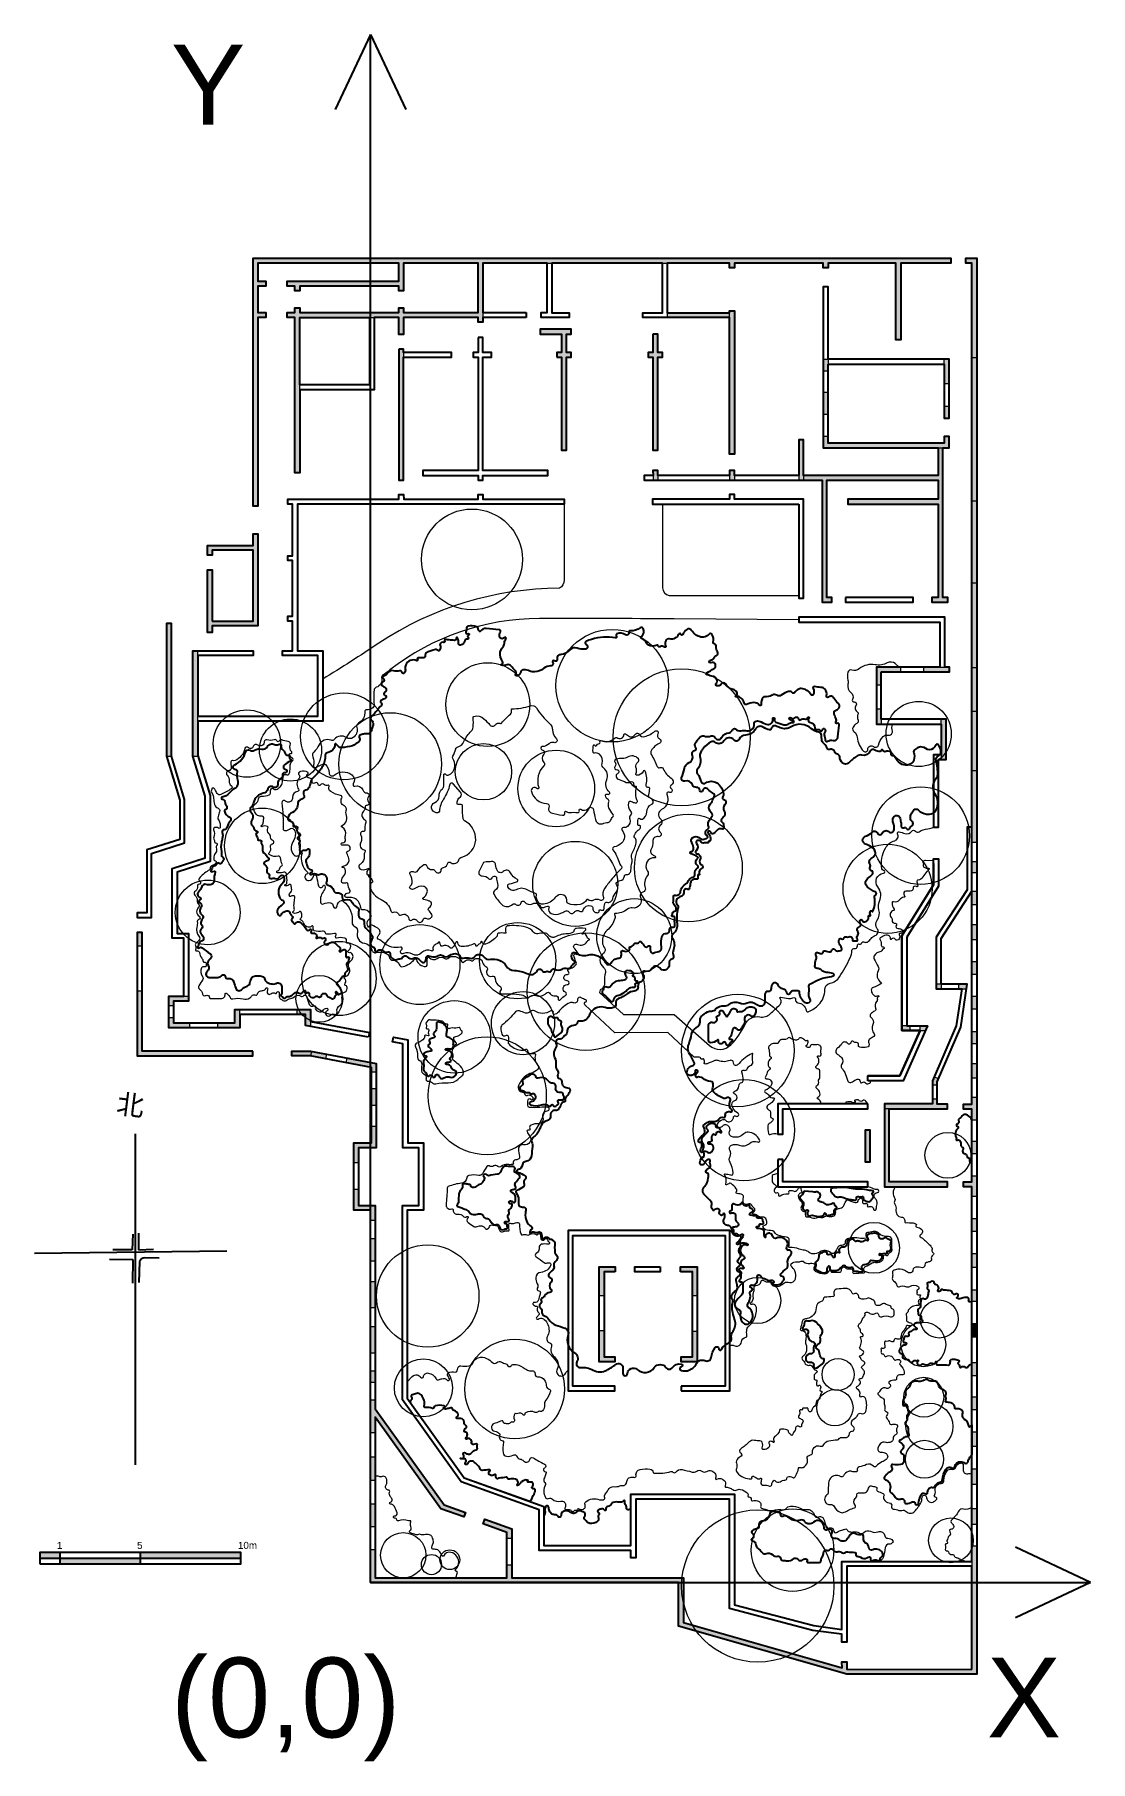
# Model space of a CAD drawing. Header units: millimetres. Extents: x 53631 to 681081, y 10060 to 293101.
# Drawn here: x 53631 to 106145, y 10060 to 95996 of the extents above; entities outside this region: 2.
import ezdxf

# ---------------------------------------------------------------- set-up
doc = ezdxf.new("R2010")
doc.units = ezdxf.units.MM
for name, color, linetype in [('archi', 7, 'Continuous'), ('rock', 30, 'Continuous'), ('water', 130, 'Continuous'), ('坐标系', 7, 'Continuous'), ('比例尺、指北针', 7, 'Continuous')]:
    doc.layers.add(name, color=color, linetype=linetype)
for name, color, linetype, lineweight in [('archiw', 255, 'Continuous', 0), ('plant', 90, 'Continuous', 0), ('road', 50, 'Continuous', 0)]:
    doc.layers.add(name, color=color, linetype=linetype, lineweight=lineweight)
doc.styles.get("Standard").update_dxf_attribs({"font": 'arial.ttf'})

msp = doc.modelspace()

# ---------------------------------------------------------------- texts
for s, height, p in [('1', 349, (54741, 20639)), ('5', 349, (58729, 20639)), ('10m ', 348.9, (63747, 20639))]:
    msp.add_text(s, height=height).set_placement(p)
at = {"layer": '坐标系', "lineweight": 53}
for s, height, p in [('Y', 3974, (60414, 91513)), ('(0,0)', 3974.3, (60414, 11256)), ('X', 3974, (100986, 11256))]:
    msp.add_text(s, height=height, dxfattribs=at).set_placement(p)
at = {"layer": '比例尺、指北针', "lineweight": 53}
msp.add_text('北', height=998, rotation=352.73805, dxfattribs=at).set_placement((57662, 42324))

# ---------------------------------------------------------------- blocks, each defined once
blk = doc.blocks.new('A$C22fb7254')
h = blk.add_hatch(color=0)
h.dxf.hatch_style = 1
h.paths.add_polyline_path([(7491, 9394), (11197, 9394), (11197, 9154), (11437, 9154), (11437, 9394), (11437, 9634), (11437, 12099), (14628, 12099), (14868, 12099), (20365, 12099), (20605, 12099), (23706, 12099), (23706, 11859), (23946, 11859), (23946, 12099), (28358, 12099), (28358, 11859), (28598, 11859), (28598, 12099), (31975, 12099), (31975, 8285), (32215, 8285), (32215, 12099), (34698, 12099), (34698, 12339), (7251, 12339), (0, 12339), (0, 0), (240, 0), (240, 9394), (644, 9394), (644, 9634), (240, 9634), (240, 10953), (644, 10953), (644, 11193), (240, 11193), (240, 12099), (7251, 12099), (7251, 11193), (1702, 11193), (1702, 10953), (2086, 10953), (2086, 10713), (2326, 10713), (2326, 10953), (7251, 10953), (7251, 10713), (7491, 10713), (7491, 12099), (11197, 12099), (11197, 9634), (7491, 9634), (7491, 9874), (7251, 9874), (7251, 9634), (2326, 9634), (2326, 9874), (2086, 9874), (2086, 9634), (1702, 9634), (1702, 9394), (2086, 9394), (2086, 1657), (2326, 1657), (2326, 5797), (2326, 6037), (2326, 9394), (5791, 9394), (6031, 9394), (7251, 9394), (7251, 8543), (7491, 8543)])
h.paths.add_polyline_path([(7491, 7412), (7491, 7652), (7491, 7811), (7251, 7811), (7251, 1293), (7491, 1293)], flags=17)
h.paths.add_polyline_path([(15829, 7652), (15589, 7652), (15589, 8567), (15829, 8567), (15829, 8807), (14281, 8807), (14281, 8567), (15349, 8567), (15349, 7652), (15109, 7652), (15109, 7412), (15349, 7412), (15349, 2786), (15589, 2786), (15589, 7412), (15829, 7412)], flags=17)
h.paths.add_polyline_path([(20369, 7652), (20129, 7652), (20129, 8567), (19889, 8567), (19889, 7652), (19649, 7652), (19649, 7412), (19889, 7412), (19889, 2786), (20129, 2786), (20129, 7412), (20369, 7412)], flags=17)

# ---------------------------------------------------------------- hatches: boundary and pattern name
h = msp.add_hatch(color=0)
h.dxf.hatch_style = 1
h.paths.add_polyline_path([(54898, 20455), (53898, 20455), (53898, 20172), (54898, 20172)])
h.paths.add_polyline_path([(58898, 20172), (54898, 20172), (54898, 19889), (58898, 19889)])
h.paths.add_polyline_path([(63898, 20455), (58898, 20455), (58898, 20172), (63898, 20172)])
at = {"layer": 'archiw'}
h = msp.add_hatch(color=256, dxfattribs=at)
h.dxf.hatch_style = 1
edge = h.paths.add_edge_path()
edge.add_line((680109, 292502), (680253, 292304))
edge.add_line((680253, 292304), (681081, 292907))
edge.add_line((681081, 292907), (680940, 293101))
edge.add_line((680940, 293101), (680306, 292640))
edge.add_line((680306, 292640), (680240, 292723))
edge.add_line((680240, 292723), (680053, 292573))
edge.add_line((680053, 292573), (680109, 292502))
h = msp.add_hatch(color=256, dxfattribs=at)
h.dxf.hatch_style = 1
h.paths.add_polyline_path([(676536, 168946), (676679, 166722)])
h.paths.add_polyline_path([(676693, 166482), (676679, 166722)])
h.paths.add_polyline_path([(676693, 166482), (678539, 166724)])
h.paths.add_polyline_path([(678539, 166724), (678842, 164262)])
h.paths.add_polyline_path([(679846, 164397), (678842, 164262)])
h.paths.add_polyline_path([(679846, 164397), (679814, 164635)])
h.paths.add_polyline_path([(679050, 164532), (679814, 164635)])
h.paths.add_polyline_path([(678484, 169207), (679050, 164532)])
at = {"layer": 'archiw', "transparency": 33554687}
h = msp.add_hatch(color=0, dxfattribs=at)
h.dxf.hatch_style = 1
h.paths.add_polyline_path([(65139, 82158), (64736, 82158), (64736, 83477), (65139, 83477), (65139, 83717), (64736, 83717), (64736, 84623), (71747, 84623), (71747, 83717), (66198, 83717), (66198, 83477), (66582, 83477), (66582, 83237), (66822, 83237), (66822, 83477), (71747, 83477), (71747, 83237), (71987, 83237), (71987, 84623), (75692, 84623), (75692, 82158), (71987, 82158), (71987, 82398), (71747, 82398), (71747, 82158), (66822, 82158), (66822, 82398), (66582, 82398), (66582, 82158), (66198, 82158), (66198, 81918), (66582, 81918), (66582, 74180), (66822, 74180), (66822, 78320), (66822, 78560), (66822, 81918), (70287, 81918), (70527, 81918), (71747, 81918), (71747, 81067), (71987, 81067), (71987, 81918), (75692, 81918), (75692, 81678), (75932, 81678), (75932, 81918), (75932, 82158), (75932, 84623), (79124, 84623), (79364, 84623), (84861, 84623), (85101, 84623), (88202, 84623), (88202, 84383), (88442, 84383), (88442, 84623), (92854, 84623), (92854, 84383), (93094, 84383), (93094, 84623), (96471, 84623), (96471, 80809), (96711, 80809), (96711, 84623), (99194, 84623), (99194, 84863), (71747, 84863), (64496, 84863), (64496, 72524), (64736, 72524), (64736, 81918), (65139, 81918)])
h.paths.add_polyline_path([(71987, 79935), (71987, 80175), (71987, 80334), (71747, 80334), (71747, 73817), (71987, 73817)], flags=17)
h.paths.add_polyline_path([(88202, 82155), (85101, 82155), (85101, 81915), (88202, 81915)], flags=17)
h.paths.add_polyline_path([(88442, 82184), (88442, 82248), (88202, 82248), (88202, 82155), (88202, 81915), (88202, 75109), (88442, 75109)], flags=17)
at = {"layer": 'archiw'}
h = msp.add_hatch(color=0, dxfattribs=at)
h.dxf.hatch_style = 1
h.paths.add_polyline_path([(100490, 84863), (99942, 84863), (99942, 84623), (100250, 84623), (100250, 79925), (100490, 79925)])
h.paths.add_polyline_path([(100490, 79925), (100250, 79925), (100250, 72795), (100490, 72795)])
h = msp.add_hatch(color=256, dxfattribs=at)
h.dxf.hatch_style = 1
h.paths.add_polyline_path([(80324, 81330), (78777, 81330), (78777, 81090), (79844, 81090), (79844, 80175), (79604, 80175), (79604, 79935), (79844, 79935), (79844, 75309), (80084, 75309), (80084, 79935), (80324, 79935), (80324, 80175), (80084, 80175), (80084, 81090), (80324, 81090)])
h.paths.add_polyline_path([(84865, 80175), (84625, 80175), (84625, 81090), (84385, 81090), (84385, 80175), (84145, 80175), (84145, 79935), (84385, 79935), (84385, 75309), (84625, 75309), (84625, 79935), (84865, 79935)])
h = msp.add_hatch(color=0, dxfattribs=at)
h.dxf.hatch_style = 1
h.paths.add_polyline_path([(99113, 75991), (98873, 75991), (98873, 75669), (93094, 75669), (93094, 76007), (92854, 76007), (92854, 75429), (98572, 75429), (98812, 75429), (99113, 75429)])
h.paths.add_polyline_path([(91879, 75825), (91639, 75825), (91639, 74057), (91639, 73817), (91879, 73817), (91879, 74057)])
h.paths.add_polyline_path([(88442, 74057), (88442, 74297), (88202, 74297), (88202, 74057), (88202, 73817), (88442, 73817)])
h.paths.add_polyline_path([(84625, 74057), (84625, 74297), (84385, 74297), (84394, 74057), (84394, 73817), (84625, 73817)])
h.paths.add_polyline_path([(93094, 78207), (92854, 78207), (92854, 77105), (93094, 77105)])
h.paths.add_polyline_path([(93094, 79840), (92854, 79844), (92854, 79255), (93094, 79255), (93094, 79600)])
h.paths.add_polyline_path([(99113, 79840), (98873, 79840), (98873, 79600), (98873, 78634), (99113, 78634)])
h.paths.add_polyline_path([(99113, 77498), (98873, 77498), (98873, 76912), (99113, 76912)])
h = msp.add_hatch(color=0, dxfattribs=at)
h.dxf.hatch_style = 1
h.paths.add_polyline_path([(98812, 75429), (98572, 75429), (98572, 74057), (91879, 74057), (91879, 73817), (92803, 73817), (92803, 67744), (93283, 67744), (93283, 67984), (93043, 67984), (93043, 73817), (98572, 73817), (98572, 72868), (94072, 72868), (94072, 72628), (98572, 72628), (98572, 67984), (98261, 67984), (98261, 67744), (99052, 67744), (99052, 67984), (98812, 67984)])
h = msp.add_hatch(color=0, dxfattribs=at)
h.dxf.hatch_style = 1
h.paths.add_polyline_path([(100490, 72795), (100250, 72795), (100250, 68719), (100490, 68719)])
h = msp.add_hatch(color=0, dxfattribs=at)
h.dxf.hatch_style = 1
h.paths.add_polyline_path([(64736, 71147), (64496, 71147), (64496, 70575), (62231, 70575), (62231, 70095), (62471, 70095), (62471, 70335), (64496, 70335), (64496, 66807), (62471, 66807), (62471, 69352), (62231, 69352), (62231, 66243), (62471, 66243), (62471, 66567), (64736, 66567)])
h = msp.add_hatch(color=0, dxfattribs=at)
h.dxf.hatch_style = 1
h.paths.add_polyline_path([(100490, 68719), (100250, 68719), (100250, 64496), (100490, 64496)])
h = msp.add_hatch(color=0, dxfattribs=at)
h.dxf.hatch_style = 1
h.paths.add_polyline_path([(60436, 66682), (60196, 66682), (60196, 60080), (60436, 60080)])
h.paths.add_polyline_path([(61750, 65089), (61750, 65329), (61510, 65329), (61510, 60080), (61761, 60080), (61750, 60116), (61750, 61829), (61750, 62069)])
h = msp.add_hatch(color=0, dxfattribs=at)
h.dxf.hatch_style = 1
h.paths.add_polyline_path([(98968, 61686), (98968, 61926), (98728, 61926), (98728, 61686), (98728, 60154), (98728, 59914), (98968, 59914)])
h.paths.add_polyline_path([(95739, 62440), (95499, 62440), (95499, 61686), (95739, 61686), (95739, 61926)])
h.paths.add_polyline_path([(95739, 64275), (96698, 64275), (96698, 64515), (95499, 64515), (95499, 63641), (95739, 63641)])
h.paths.add_polyline_path([(99139, 64515), (98899, 64515), (98659, 64515), (97847, 64515), (97847, 64275), (99139, 64275)])
h = msp.add_hatch(color=0, dxfattribs=at)
h.dxf.hatch_style = 1
h.paths.add_polyline_path([(100490, 62332), (100250, 62332), (100250, 59380), (100490, 59380)])
h.paths.add_polyline_path([(100490, 64496), (100250, 64496), (100250, 62332), (100490, 62332)])
h = msp.add_hatch(color=0, dxfattribs=at)
h.dxf.hatch_style = 1
h.paths.add_polyline_path([(100490, 59380), (100250, 59380), (100250, 55788), (100490, 55788)])
h = msp.add_hatch(color=0, dxfattribs=at)
h.dxf.hatch_style = 1
h.paths.add_polyline_path([(100490, 53344), (100250, 53344), (100250, 52693), (100490, 52693)])
h.paths.add_polyline_path([(100490, 54835), (100250, 54835), (100250, 54282), (100490, 54282)])
h = msp.add_hatch(color=0, dxfattribs=at)
h.dxf.hatch_style = 1
h.paths.add_polyline_path([(100490, 44769), (100250, 44769), (100250, 44064), (100490, 44064)])
h.paths.add_polyline_path([(98591, 44041), (98371, 44135), (98284, 43933), (98284, 43725), (98524, 43725), (98524, 43883)])
h.paths.add_polyline_path([(100490, 46367), (100250, 46367), (100250, 45779), (100490, 45779)])
h.paths.add_polyline_path([(100490, 48126), (100250, 48126), (100250, 47496), (100490, 47496)])
h.paths.add_polyline_path([(100022, 48744), (99593, 48744), (99593, 48504), (99742, 48504), (99985, 48504)])
h.paths.add_polyline_path([(98715, 48744), (98475, 48744), (98475, 48504), (98715, 48504)])
h.paths.add_polyline_path([(100490, 49849), (100250, 49849), (100250, 49213), (100490, 49213)])
h.paths.add_polyline_path([(100490, 51690), (100250, 51690), (100250, 50941), (100490, 50941)])
h.paths.add_polyline_path([(97169, 46670), (97006, 46670), (96766, 46670), (96766, 46430), (97169, 46430)])
h.paths.add_polyline_path([(98040, 46670), (97671, 46670), (97671, 46430), (97934, 46432)])
h = msp.add_hatch(color=0, dxfattribs=at)
h.dxf.hatch_style = 1
h.paths.add_polyline_path([(64492, 45411), (58975, 45411), (58975, 48402), (58735, 48402), (58735, 45171), (64492, 45171)])
h.paths.add_polyline_path([(61351, 46813), (60548, 46813), (60548, 47078), (60308, 47078), (60308, 46573), (61351, 46573)], flags=17)
h.paths.add_polyline_path([(63833, 47239), (63833, 47479), (63593, 47479), (63593, 46813), (62726, 46813), (62726, 46573), (63833, 46573)], flags=17)
h.paths.add_polyline_path([(67354, 47479), (66693, 47479), (66693, 47239), (67114, 47239), (67114, 46686), (67354, 46640), (67354, 46885)])
h.paths.add_polyline_path([(61288, 48137), (61048, 48137), (60308, 48137), (60308, 47684), (60548, 47684), (60548, 47897), (61288, 47897)], flags=17)
h.paths.add_polyline_path([(58975, 51311), (58735, 51311), (58735, 50648), (58975, 50648)])
h = msp.add_hatch(color=0, dxfattribs=at)
h.dxf.hatch_style = 1
h.paths.add_polyline_path([(70575, 22882), (70335, 22882), (70335, 21757), (70575, 21757)])
h.paths.add_polyline_path([(70575, 25216), (70335, 25216), (70335, 24057), (70575, 24057)], flags=17)
h.paths.add_polyline_path([(70575, 27613), (70575, 28053), (70335, 28053), (70335, 26436), (70575, 26436), (70575, 27201), (73843, 22639), (74986, 22229), (75067, 22455), (73995, 22839)])
h.paths.add_polyline_path([(76024, 22111), (75943, 21885), (77123, 21461), (77123, 21173), (77363, 21173), (77363, 21630)])
h.paths.add_polyline_path([(70575, 29494), (70335, 29494), (70335, 28936), (70575, 28936)])
h.paths.add_polyline_path([(70575, 31710), (70335, 31710), (70335, 30390), (70575, 30390)])
h.paths.add_polyline_path([(70575, 33938), (70335, 33938), (70335, 32653), (70575, 32653)])
h.paths.add_polyline_path([(70575, 36083), (70335, 36083), (70335, 34965), (70575, 34965)])
h.paths.add_polyline_path([(70575, 37726), (69745, 37726), (69745, 38541), (69505, 38541), (69505, 37486), (70335, 37486), (70335, 37003), (70575, 37003)])
h.paths.add_polyline_path([(69745, 40597), (70623, 40597), (70623, 41670), (70383, 41670), (70383, 40837), (69505, 40837), (69505, 39860), (69745, 39860)])
h.paths.add_polyline_path([(70623, 43555), (70383, 43555), (70383, 42714), (70623, 42714)])
h.paths.add_polyline_path([(70623, 44790), (69171, 45066), (69126, 44830), (70383, 44591), (70383, 44375), (70623, 44375)])
h.paths.add_polyline_path([(68167, 45257), (67417, 45399), (67372, 45163), (68122, 45021)])
h.paths.add_polyline_path([(67417, 45399), (67357, 45411), (66431, 45411), (66431, 45171), (67334, 45171), (67372, 45163)])
h = msp.add_hatch(color=0, dxfattribs=at)
h.dxf.hatch_style = 1
h.paths.add_polyline_path([(100490, 39192), (100250, 39192), (100250, 38898), (99828, 38898), (99828, 38658), (100250, 38658), (100250, 38180), (100490, 38180)])
h.paths.add_polyline_path([(99034, 42764), (98524, 42764), (98524, 43041), (98284, 43041), (98284, 42778), (95895, 42778), (95895, 42538), (96135, 42538), (98524, 42538), (99034, 42538)])
h.paths.add_polyline_path([(100490, 43095), (100250, 43095), (100250, 42764), (99828, 42764), (99828, 42524), (100250, 42524), (100250, 41980), (100490, 41980)])
h.paths.add_polyline_path([(100490, 40911), (100250, 40911), (100250, 40293), (100490, 40293)])
h.paths.add_polyline_path([(96135, 42538), (95895, 42538), (95895, 38658), (99034, 38658), (99034, 38898), (96135, 38898)])
h.paths.add_polyline_path([(95186, 41483), (95066, 41483), (94946, 41483), (94946, 39901), (95186, 39901)])
h = msp.add_hatch(color=0, dxfattribs=at)
h.dxf.hatch_style = 1
h.paths.add_polyline_path([(100490, 33514), (100250, 33514), (100250, 32943), (100490, 32943)])
h.paths.add_polyline_path([(100490, 35313), (100250, 35313), (100250, 34642), (100490, 34642)])
h.paths.add_polyline_path([(100490, 37067), (100250, 37067), (100250, 36437), (100490, 36437)])
h = msp.add_hatch(color=0, dxfattribs=at)
h.dxf.hatch_style = 1
h.paths.add_polyline_path([(82503, 34669), (81955, 34669), (81715, 34669), (81715, 33253), (81955, 33253), (81955, 34429), (82503, 34429)])
h.paths.add_polyline_path([(81955, 31498), (81715, 31498), (81715, 29955), (81955, 29955), (82491, 29955), (82491, 30195), (81955, 30195)])
h.paths.add_polyline_path([(86587, 31481), (86347, 31481), (86347, 30195), (85798, 30195), (85798, 29955), (86587, 29955), (86587, 30195)])
h.paths.add_polyline_path([(86587, 34669), (86347, 34669), (85749, 34669), (85749, 34429), (86347, 34429), (86347, 33244), (86587, 33244)])
h = msp.add_hatch(color=0, dxfattribs=at)
h.dxf.hatch_style = 1
h.paths.add_polyline_path([(100490, 31837), (100250, 31837), (100250, 31176), (100490, 31176)])
h = msp.add_hatch(color=0, dxfattribs=at)
h.dxf.hatch_style = 1
h.paths.add_polyline_path([(100490, 28187), (100250, 28187), (100250, 27555), (100490, 27555)])
h.paths.add_polyline_path([(100490, 29905), (100250, 29905), (100250, 29243), (100490, 29243)])
h = msp.add_hatch(color=0, dxfattribs=at)
h.dxf.hatch_style = 1
h.paths.add_polyline_path([(100490, 22630), (100250, 22630), (100250, 21854), (100490, 21854)])
h.paths.add_polyline_path([(100490, 24601), (100250, 24601), (100250, 23837), (100490, 23837)])
h.paths.add_polyline_path([(100490, 26450), (100250, 26450), (100250, 25741), (100490, 25741)])
h = msp.add_hatch(color=0, dxfattribs=at)
h.dxf.hatch_style = 1
h.paths.add_polyline_path([(85662, 18964), (85662, 16796), (94027, 14409), (100250, 14401), (100490, 14401), (100490, 20792), (100250, 20792), (100250, 20012), (100250, 19772), (100250, 14641), (94027, 14649), (94027, 15021), (93787, 15021), (93791, 14726), (85902, 16977), (85902, 19204), (77363, 19204), (77363, 19839), (77123, 19839), (77123, 19204), (70575, 19204), (70575, 20607), (70335, 20607), (70335, 18964)])

# ---------------------------------------------------------------- linework, layer by layer
for p, q in [((53898, 20172), (63898, 20172)), ((54898, 19889), (54898, 20455)), ((58898, 19889), (58898, 20455))]:
    msp.add_line(p, q)
for points in [[(84747, 34669), (84747, 34429), (83487, 34429), (83487, 34669)], [(53898, 19889), (63898, 19889), (63898, 20455), (53898, 20455)]]:
    msp.add_lwpolyline(points, close=True)
at = {"layer": 'archi'}
for p, q in [((78085, 82158), (78085, 81918)), ((85784, 28744), (85784, 28504))]:
    msp.add_line(p, q, dxfattribs=at)
for points in [[(78085, 81918), (75932, 81918), (75932, 81678), (75692, 81678), (75692, 81918), (71987, 81918), (71987, 81067), (71747, 81067), (71747, 81918), (70527, 81918), (70527, 78320), (66822, 78320), (66822, 74180), (66582, 74180), (66582, 81918), (66198, 81918), (66198, 82158), (66582, 82158), (66582, 82398), (66822, 82398), (66822, 82158), (71747, 82158), (71747, 82398), (71987, 82398), (71987, 82158), (75692, 82158), (75692, 84623), (71987, 84623), (71987, 83237), (71747, 83237), (71747, 83477), (66822, 83477), (66822, 83237), (66582, 83237), (66582, 83477), (66198, 83477), (66198, 83717), (71747, 83717), (71747, 84623), (64736, 84623), (64736, 83717), (65139, 83717), (65139, 83477), (64736, 83477), (64736, 82158), (65139, 82158), (65139, 81918), (64736, 81918), (64736, 72524), (64496, 72524), (64496, 84863), (71747, 84863), (99194, 84863), (99194, 84623), (96711, 84623), (96711, 80809), (96471, 80809), (96471, 84623), (93094, 84623), (93094, 84383), (92854, 84383), (92854, 84623), (88442, 84623), (88442, 84383), (88202, 84383), (88202, 84623), (85101, 84623), (85101, 82155), (88202, 82155), (88202, 82248), (88442, 82248), (88442, 82184), (88442, 75109), (88202, 75109), (88202, 81915), (83878, 81915), (83878, 82155), (84861, 82155), (84861, 84623), (79364, 84623), (79364, 82155), (80219, 82155), (80219, 81915), (79364, 81918), (79124, 81918), (78824, 81918), (78824, 82158), (79124, 82158), (79124, 84623), (75932, 84623), (75932, 82158), (78085, 82158)], [(100250, 14641), (100250, 19772), (94027, 19772), (94027, 16357), (94027, 16002), (93787, 16002), (93787, 16389), (92346, 16585), (88200, 17674), (88200, 23116), (83533, 23116), (83533, 20198), (83293, 20198), (83293, 20559), (78724, 20559), (78724, 22587), (74854, 23976), (71929, 28058), (71929, 37726), (72739, 37726), (72739, 40597), (71953, 40597), (71953, 45771), (71435, 45869), (71479, 46105), (72193, 45970), (72193, 40837), (72979, 40837), (72979, 37486), (72169, 37486), (72169, 28135), (75005, 24177), (78964, 22756), (78964, 20799), (83293, 20799), (83293, 23356), (88440, 23356), (88440, 17859), (92393, 16821), (93787, 16631), (93787, 20012), (100250, 20012), (100250, 38658), (99828, 38658), (99828, 38898), (100250, 38898), (100250, 42524), (99828, 42524), (99828, 42764), (100250, 42764), (100250, 84623), (99942, 84623), (99942, 84863), (100490, 84863), (100490, 14401), (100250, 14401), (94027, 14409), (85662, 16796), (85662, 18964), (70335, 18964), (70335, 37486), (69505, 37486), (69505, 40837), (70383, 40837), (70383, 44591), (67334, 45171), (66431, 45171), (66431, 45411), (67357, 45411), (70623, 44790), (70623, 40597), (69745, 40597), (69745, 37726), (70575, 37726), (70575, 27613), (73995, 22839), (75067, 22455), (74986, 22229), (73843, 22639), (70575, 27201), (70575, 19204), (77123, 19204), (77123, 21461), (75943, 21885), (76024, 22111), (77363, 21630), (77363, 19204), (85902, 19204), (85902, 16977), (93791, 14726), (93787, 15021), (94027, 15021), (94027, 14649), (100251, 14641)], [(79604, 79935), (79844, 79935), (79844, 75309), (80084, 75309), (80084, 79935), (80324, 79935), (80324, 80175), (80084, 80175), (80084, 81090), (80324, 81090), (80324, 81330), (78777, 81330), (78777, 81090), (79844, 81090), (79844, 80175), (79604, 80175), (79604, 79935)], [(84385, 81090), (84385, 80175), (84145, 80175), (84145, 79935), (84385, 79935), (84385, 75309), (84625, 75309), (84625, 79935), (84865, 79935), (84865, 80175), (84625, 80175), (84625, 81090), (84385, 81090)], [(71747, 80334), (71747, 73817), (71987, 73817), (71987, 79935), (74369, 79935), (74369, 80175), (71987, 80175), (71987, 80334), (71747, 80334)], [(93961, 67984), (93961, 67744), (97336, 67744), (97336, 67984), (93961, 67984)], [(98345, 54745), (98345, 53686), (96766, 51152), (96766, 46430), (97671, 46430), (96668, 44173), (95066, 44173)], [(98345, 54745), (98345, 53686), (96766, 51152), (96766, 46430), (97671, 46430), (96668, 44173), (95066, 44173)], [(95066, 42778), (90602, 42778), (90602, 41278), (90842, 41278), (90842, 42538), (95066, 42538), (95066, 42778)], [(95066, 41483), (94946, 41483), (94946, 39901), (95186, 39901), (95186, 41483), (95066, 41483)], [(90602, 40009), (90602, 38658), (95066, 38658), (95066, 38898), (90842, 38898), (90842, 40009), (90602, 40009)], [(85784, 28504), (88218, 28504), (88218, 36474), (80166, 36474), (80166, 28504), (82491, 28504), (82491, 28744), (80406, 28744), (80406, 36234), (87978, 36234), (87978, 28744), (85784, 28744)]]:
    msp.add_lwpolyline(points, dxfattribs=at)
for points in [[(93094, 79600), (98873, 79600), (98873, 76912), (99113, 76912), (99113, 79840), (93094, 79840), (93094, 83447), (92854, 83447), (92854, 75429), (98572, 75429), (98572, 74057), (91879, 74057), (91879, 75825), (91639, 75825), (91639, 74057), (88442, 74057), (88442, 74297), (88202, 74297), (88202, 74057), (84625, 74057), (84625, 74297), (84385, 74297), (84394, 74057), (83952, 74057), (83952, 73817), (92803, 73817), (92803, 67744), (93283, 67744), (93283, 67984), (93043, 67984), (93043, 73817), (98572, 73817), (98572, 72868), (94072, 72868), (94072, 72628), (98572, 72628), (98572, 67984), (98261, 67984), (98261, 67744), (99052, 67744), (99052, 67984), (98812, 67984), (98812, 75429), (99113, 75429), (99113, 75991), (98873, 75991), (98873, 75669), (93094, 75669)], [(70287, 81918), (70287, 78560), (66822, 78560), (66822, 81918)], [(75692, 80926), (75692, 80175), (75452, 80175), (75452, 79935), (75692, 79935), (75692, 74297), (72950, 74297), (72950, 74057), (75692, 74057), (75692, 73817), (75932, 73817), (75932, 74057), (79154, 74057), (79154, 74297), (75932, 74297), (75932, 79935), (76363, 79935), (76363, 80175), (75932, 80175), (75932, 80926)], [(70239, 46095), (67114, 46686), (67114, 47239), (63833, 47239), (63833, 46573), (60308, 46573), (60308, 48137), (61048, 48137), (61048, 51026), (60477, 51026), (60477, 54495), (62123, 55023), (62123, 58089), (61510, 60080), (61510, 65329), (64496, 65329), (64496, 65089), (61750, 65089), (61750, 62069), (67723, 62069), (67723, 65089), (65959, 65089), (65959, 65329), (66467, 65329), (66467, 66811), (66227, 66811), (66227, 67051), (66467, 67051), (66467, 69821), (66227, 69821), (66227, 70061), (66467, 70061), (66467, 72633), (66227, 72633), (66227, 72873), (71747, 72873), (71747, 73113), (71987, 73113), (71989, 72873), (75692, 72873), (75692, 73113), (75932, 73113), (75932, 72873), (79971, 72873), (79971, 72633), (66707, 72633), (66707, 65329), (67963, 65329), (67963, 65089), (67963, 61829), (67723, 61829), (61750, 61829), (61750, 60116), (62363, 58125), (62363, 54848), (60717, 54320), (60717, 51266), (61288, 51266), (61288, 47897), (60548, 47897), (60548, 46813), (63593, 46813), (63593, 47479), (67354, 47479), (67354, 46885), (70284, 46331)], [(91639, 72633), (91639, 67945), (91879, 67945), (91879, 72873), (88442, 72873), (88442, 73113), (88202, 73113), (88202, 72873), (84368, 72873), (84368, 72633)], [(62471, 66807), (64496, 66807), (64496, 70335), (62471, 70335), (62471, 70095), (62231, 70095), (62231, 70575), (64496, 70575), (64496, 71147), (64736, 71147), (64736, 66567), (62471, 66567), (62471, 66243), (62231, 66243), (62231, 69352), (62471, 69352)], [(60436, 60080), (60436, 66682), (60196, 66682), (60196, 60080), (60856, 57899), (60856, 55947), (59210, 55419), (59210, 52293), (58735, 52293), (58735, 52053), (58975, 52053), (59450, 52053), (59450, 55244), (61096, 55772), (61096, 57934)], [(95739, 64275), (99139, 64275), (99139, 64515), (98899, 64515), (98899, 66998), (98659, 66998), (91639, 66998), (91639, 66758), (98659, 66758), (98659, 64515), (95499, 64515), (95499, 61686), (98728, 61686), (98728, 60154), (98345, 60154), (98345, 56547), (98585, 56547), (98585, 59914), (98728, 59914), (98968, 59914), (98968, 61686), (98968, 61926), (95739, 61926)], [(100250, 56547), (100010, 56547), (100010, 53432), (98475, 51084), (98475, 48504), (99742, 48504), (99459, 46670), (98284, 43933), (98284, 42778), (95895, 42778), (95895, 38658), (99034, 38658), (99034, 38898), (96135, 38898), (96135, 42538), (98524, 42538), (99034, 42538), (99034, 42764), (98524, 42764), (98524, 43883), (99692, 46604), (100022, 48744), (98715, 48744), (98715, 51013), (100250, 53361)], [(95066, 43933), (95066, 44173), (96668, 44173), (97671, 46430), (96766, 46430), (96766, 51152), (98345, 53686), (98345, 54985), (98585, 54985), (98585, 53617), (97006, 51084), (97006, 46670), (98040, 46670), (96824, 43933)], [(64492, 45411), (58975, 45411), (58975, 51311), (58735, 51311), (58735, 45171), (64492, 45171)], [(82503, 34429), (81955, 34429), (81955, 30195), (82491, 30195), (82491, 29955), (81955, 29955), (81715, 29955), (81715, 34669), (81955, 34669), (81955, 34669), (82503, 34669)], [(85749, 34429), (85749, 34669), (86347, 34669), (86587, 34669), (86587, 30195), (86587, 29955), (85798, 29955), (85798, 30195), (86347, 30195), (86347, 34429)]]:
    msp.add_lwpolyline(points, close=True, dxfattribs=at)
at = {"layer": 'archiw'}
for p, q in [((79124, 84623), (79364, 84623)), ((84861, 84623), (85101, 84623)), ((70287, 81918), (70527, 81918)), ((75932, 82158), (75932, 81918)), ((85101, 82155), (85101, 81915)), ((88202, 81915), (88202, 82155)), ((71987, 80175), (71987, 79935)), ((100250, 79925), (100490, 79925)), ((92854, 79844), (93094, 79840)), ((92854, 79255), (93094, 79255)), ((93094, 79840), (93094, 79600)), ((98873, 79600), (98873, 79840)), ((66822, 78320), (66822, 78560)), ((92854, 78207), (93094, 78207)), ((98873, 78634), (99113, 78634)), ((98873, 77498), (99113, 77498)), ((92854, 77105), (93094, 77105)), ((92854, 76007), (93094, 76007)), ((98572, 75429), (98812, 75429)), ((84394, 74057), (84394, 73817)), ((84625, 74057), (84625, 73817)), ((88202, 74057), (88202, 73817)), ((88442, 74057), (88442, 73817)), ((91639, 74057), (91639, 73817)), ((91879, 74057), (91879, 73817)), ((100250, 72795), (100490, 72795)), ((100250, 68719), (100490, 68719)), ((61750, 65089), (61750, 65329)), ((96698, 64515), (96698, 64275)), ((97847, 64515), (97847, 64275)), ((98659, 64515), (98899, 64515)), ((100250, 64496), (100490, 64496)), ((95499, 63641), (95739, 63641)), ((61750, 61829), (61750, 62069)), ((95499, 62440), (95739, 62440)), ((95739, 61926), (95739, 61686)), ((98728, 61686), (98728, 61926)), ((100250, 62332), (100490, 62332)), ((60196, 60080), (60436, 60080)), ((61510, 60080), (61750, 60080)), ((98728, 60154), (98728, 59914)), ((100250, 59380), (100490, 59380)), ((100490, 55788), (100250, 55788)), ((100490, 54835), (100250, 54835)), ((100490, 54282), (100250, 54282)), ((100490, 53344), (100250, 53344)), ((100490, 52693), (100250, 52693)), ((100490, 51690), (100250, 51690)), ((100490, 50941), (100250, 50941)), ((58735, 50648), (58975, 50648)), ((100490, 49849), (100250, 49849)), ((100490, 49213), (100250, 49213)), ((58735, 48402), (58975, 48402)), ((61048, 48137), (61288, 48137)), ((98715, 48744), (98475, 48744)), ((98715, 48744), (98715, 48504)), ((99593, 48504), (99593, 48744)), ((99742, 48504), (99985, 48504)), ((100490, 48126), (100250, 48126)), ((60308, 47684), (60548, 47684)), ((63833, 47239), (63833, 47479)), ((66693, 47239), (66693, 47479)), ((100490, 47496), (100250, 47496)), ((60308, 47078), (60548, 47078)), ((61351, 46573), (61351, 46813)), ((62726, 46813), (62726, 46573)), ((67354, 46885), (67354, 46640)), ((97006, 46670), (96766, 46670)), ((97169, 46670), (97169, 46430)), ((97671, 46430), (97671, 46670)), ((97671, 46430), (97934, 46432)), ((100490, 46367), (100250, 46367)), ((100490, 45779), (100250, 45779)), ((67372, 45163), (67417, 45399)), ((68122, 45021), (68167, 45257)), ((69126, 44830), (69171, 45066)), ((100490, 44769), (100250, 44769)), ((70383, 44375), (70623, 44375)), ((98371, 44135), (98591, 44041)), ((100490, 44064), (100250, 44064)), ((70383, 43555), (70623, 43555)), ((98284, 43725), (98524, 43725)), ((98284, 43041), (98524, 43041)), ((100490, 43095), (100250, 43095)), ((70383, 42714), (70623, 42714)), ((96135, 42538), (95895, 42538)), ((70383, 41670), (70623, 41670)), ((100490, 41980), (100250, 41980)), ((100490, 40911), (100250, 40911)), ((69505, 39860), (69745, 39860)), ((100490, 40293), (100250, 40293)), ((100490, 39192), (100250, 39192)), ((69505, 38541), (69745, 38541)), ((100490, 38180), (100250, 38180)), ((70335, 37003), (70575, 37003)), ((100490, 37067), (100250, 37067)), ((100490, 36437), (100250, 36437)), ((70335, 36083), (70575, 36083)), ((100490, 35313), (100250, 35313)), ((70335, 34965), (70575, 34965)), ((100490, 34642), (100250, 34642)), ((70335, 33938), (70575, 33938)), ((81715, 33253), (81955, 33253)), ((86347, 33244), (86587, 33244)), ((100490, 33514), (100250, 33514)), ((100490, 32943), (100250, 32943)), ((70335, 32653), (70575, 32653)), ((100490, 31837), (100250, 31837)), ((70335, 31710), (70575, 31710)), ((81715, 31498), (81955, 31498)), ((86347, 31481), (86587, 31481)), ((100490, 31176), (100250, 31176)), ((70335, 30390), (70575, 30390)), ((82491, 30195), (82491, 29955)), ((85798, 30195), (85798, 29955)), ((70335, 29494), (70575, 29494)), ((100490, 29905), (100250, 29905)), ((100490, 29243), (100250, 29243)), ((70335, 28936), (70575, 28936)), ((70335, 28053), (70575, 28053)), ((100490, 28187), (100250, 28187)), ((100490, 27555), (100250, 27555)), ((70335, 26436), (70575, 26436)), ((100490, 26450), (100250, 26450)), ((70335, 25216), (70575, 25216)), ((100490, 25741), (100250, 25741)), ((100490, 24601), (100250, 24601)), ((70335, 24057), (70575, 24057)), ((100490, 23837), (100250, 23837)), ((70335, 22882), (70575, 22882)), ((100490, 22630), (100250, 22630)), ((70335, 21757), (70575, 21757)), ((100490, 21854), (100250, 21854)), ((77123, 21173), (77363, 21173)), ((100250, 20792), (100490, 20792)), ((70335, 20607), (70575, 20607)), ((77123, 19839), (77363, 19839)), ((100250, 20012), (100250, 19772))]:
    msp.add_line(p, q, dxfattribs=at)
at = {"layer": 'plant'}
for centre, radius in [((75384, 69874), 2509), ((82363, 63592), 2800), ((76176, 62652), 2086), ((85814, 61025), 3406), ((69017, 61071), 2161), ((97604, 61190), 1622), ((64193, 60711), 1678), ((66360, 60390), 1545), ((71321, 59695), 2553), ((75959, 59308), 1401), ((79577, 58476), 1907), ((97702, 56129), 2428), ((64962, 55623), 1880), ((86150, 54521), 2680), ((80522, 53731), 2113), ((96060, 53484), 2216), ((62242, 52312), 1611), ((83454, 51129), 1866), ((72794, 49717), 1991), ((77659, 49908), 1897), ((68775, 49021), 1844), ((81052, 48365), 2925), ((67797, 48011), 1164), ((77926, 46801), 1571), ((88606, 45441), 2800), ((74510, 46116), 1804), ((76145, 43185), 2939), ((88910, 41478), 2521), ((99058, 40225), 1142), ((95376, 35617), 1266), ((73189, 33218), 2545), ((89592, 33003), 1148), ((98626, 32078), 947), ((97834, 30812), 1111), ((77513, 28594), 2477), ((72969, 28649), 1441), ((93594, 29317), 798), ((93435, 27664), 902), ((97857, 28185), 991), ((98137, 26729), 1167), ((97892, 25098), 945), ((89599, 18792), 3787), ((91329, 20576), 2056), ((99208, 21064), 1112), ((71969, 20324), 1125), ((73370, 19857), 502), ((74286, 20099), 493)]:
    msp.add_circle(centre, radius, dxfattribs=at)
at = {"layer": 'road'}
for points in [[(79971, 72633), (79971, 68843, -0.270772), (79735, 68439, 0.147858), (70747, 65702, -0.009915), (67963, 63920, 7.166495)], [(84863, 72633), (84863, 68458, 0.377548), (85188, 68089), (91639, 68089)], [(91639, 66878), (85438, 66918, 0.001953), (78741, 66935, 0.16663), (71308, 64375, -0.019761), (70938, 64110, 0.318584), (70892, 63991, -0.392049), (70629, 63513, 0.291871), (70518, 63375, 0.05651), (70518, 62660, -0.296688), (70413, 62450, -0.167941), (70150, 62398, 0.472946), (70059, 62313, -0.287357), (69737, 61722, 0.353896), (69655, 61517, -0.33287), (69476, 61010, -0.302516), (69148, 61010, 0.388648), (68536, 60915, -0.332624), (68376, 60874, 0.39887), (67775, 60641, -0.100308), (67515, 60293, 0.336141), (67467, 60047, -0.182873), (67507, 59622, 0.627319), (67613, 59529, 0.019212), (67966, 59695, -0.32457), (68099, 59675, -0.20003), (68279, 59249, 0.637971), (68525, 59136, -0.352088), (69409, 59161, -0.399698), (69484, 58703, 0.691549), (69558, 58596, -0.36663), (69953, 58404, 0.279413), (70166, 58255, -0.632356), (70239, 58073, 0.393717), (70239, 57804, -0.694526), (70153, 57632, 0.477003), (70076, 57557, -0.246339), (69992, 57346, 0.536297), (70043, 56929, -0.370815), (70106, 56778, 0.08756), (70051, 56390, -0.48104), (69992, 56340, 0.631259), (69853, 56150, -0.251667), (69853, 55797, 0.504379), (70030, 55422, -0.525373), (70068, 55334, 0.189208), (70028, 55117, -0.326895), (69839, 54719, 0.699417), (69879, 54442, 0.190237), (70230, 54503, -0.28066), (70318, 54503, -0.905694), (70292, 54448, -1.124803)], [(96639, 64515), (96436, 64689, 0.310476), (96042, 64731, -0.170613), (95435, 64635, 0.219756), (94646, 64433, -0.262882), (94274, 64369, 0.453348), (94082, 64263, 0.106766), (94082, 63869, -0.106766), (94082, 63666, 0.290777), (94231, 63262, -0.370709), (94305, 62911, 0.605686), (94391, 62783, -0.6387), (94487, 62623, 0.429614), (94561, 62282, -0.373895), (94588, 62198, 0.204877), (94588, 61877, -0.401243), (94526, 61710, 0.161224), (94339, 61530, 0.371282), (94394, 61296, -0.216586), (94544, 61028, 0.176019), (94866, 60335, 0.673925), (95071, 60421, -0.638041), (95362, 60561, 0.543223), (95599, 60637, -0.118271), (95836, 61067, -0.262499), (96038, 61134, 0.218379), (96249, 61185, 0.295201), (96295, 61320, -0.121994), (96295, 61686, -0.78254)], [(74809, 58296), (74453, 58711, 0.614902), (74282, 58669, -0.090195), (73973, 57953, 0.128652), (73766, 57351, -0.356644), (73690, 57270, -0.284295), (73417, 57395, -0.096613), (73375, 57496, -0.374483), (73537, 57783, 0.327132), (73754, 58101, -0.231562), (73915, 58460, 0.210046), (73984, 58600, 0.024024), (73984, 59155, -0.757617), (74077, 59186, 0.338651), (74203, 59144, 0.302169), (74533, 59576, 0.149473), (74440, 59971, -0.27031), (74440, 60092, 0.076463), (74579, 60445, -0.279783), (74672, 60542, 0.229641), (74987, 60811, -0.100331), (75354, 61335, 0.183657), (75444, 61523, 0.042285), (75444, 62009, -0.35507), (75482, 62065, -0.264389), (75980, 61950, -0.036498), (76268, 61645, 0.490059), (76550, 61651, -0.218825), (76702, 61734, -0.121576), (76800, 61717, 0.332943), (76859, 61731, -0.038911), (77296, 62177, 0.326432), (77345, 62395, -0.540164), (77375, 62441, 0.08642), (78283, 62598, -0.353808), (78589, 62491, 0.072939), (79247, 61710, -0.208263), (79391, 61399, 0.193921), (79584, 60952, -0.784992), (79468, 60760, 0.263982), (79222, 60706, -0.163446), (78882, 60559, 0.919943), (78882, 60397, -0.635696), (78959, 60189, 0.409633), (78959, 59773, -0.409633), (78959, 59603, 0.279081), (78705, 58532, -0.803791), (78612, 58478, 0.778822), (78342, 58332, 0.336789), (79096, 57732, -0.547258), (79215, 57538, 0.453429), (79328, 57269, 0.048929), (79885, 57142, 0.571199), (80002, 57293, -0.795811), (80065, 57337, 0.207011), (80222, 57284, -0.038706), (80656, 57284, 0.593653), (80720, 57381, -0.80194), (80793, 57445, 0.396159), (81169, 57489, -0.620716), (81428, 57425, -0.010308), (81526, 56937, 0.454101), (81879, 56726, -0.046978), (82161, 56788, 0.282015), (82278, 56882, -0.10302), (82403, 57086, 0.39784), (82403, 57187, -0.101679), (82200, 57516, -0.17782), (82200, 57806, 0.371259), (82153, 57931, -0.255531), (82027, 58126, -0.580398), (82129, 58194, 0.399049), (82242, 58229, 0.369378), (82229, 58298, -0.348474), (82087, 58905, 0.360263), (81936, 59495, -0.321166), (81861, 59721, 0.304422), (81722, 60187, 0.239106), (81479, 60242, -0.458628), (81409, 60291, -0.086175), (81433, 60628, -0.781275), (81488, 60628, 0.781275), (81588, 60628, -0.341682), (81683, 60703, 0.555574), (81753, 60818, -0.723654), (81803, 60868, 0.320203), (82457, 60969, -0.347021), (82646, 60988, 0.2573), (82817, 60978, 0.257402), (82946, 61157, -0.547987), (83019, 61192, 0.003725), (83221, 61069, 0.2765), (83388, 61069, 0.08972), (83540, 61202, -0.552911), (83701, 61183, 0.369354), (83977, 61062, 0.095202), (84487, 61329, -0.866976), (84633, 61191, 0.472961), (84698, 60957, -0.650118), (84698, 60714, 0.158023), (84301, 60358, 0.26924), (84301, 60171, -0.033725), (84601, 59564, 0.446912), (84738, 59516, -0.445345), (84900, 59459, 0.153921), (85297, 58989, -0.551035), (85297, 58641, 0.551035), (85297, 58471, -0.970916), (85192, 58293, 0.723405), (85079, 58188, -0.398303), (84819, 57427, 0.523245), (84763, 56965, -0.468236), (84752, 56645, 0.489112), (84752, 56304, -0.800352), (84647, 56081, 0.516846), (84379, 55839, -0.168585), (84296, 55464, 0.481552), (84404, 55166, -0.193697), (84512, 55073, -0.591414), (84482, 55027, 0.650197), (84116, 54364, -0.336718), (84116, 54153, 0.239981), (84003, 53526, -0.426522), (83887, 53321, 0.469235), (83769, 53071, -0.601164), (83361, 52532, 0.213045), (83117, 52467, -0.175086), (82499, 52253, 0.58588), (82476, 52213, -0.223508), (82496, 52009, -0.121298), (82107, 51422, 0.230133), (81873, 50828, 0.134553), (81974, 50550, -0.406419), (81932, 50289, 0.502205), (81932, 49574, -0.299662), (82024, 49320, 0.074986), (81982, 48823, -0.309397), (81763, 48451), (81722, 48326), (82929, 47235), (85435, 47235), (87200, 45687, 0.398866), (88267, 45728, 0.082511), (88970, 46739, -0.338008), (89696, 47113, 0.234197), (90224, 47266, 0.009044), (90707, 47728, 0.417449), (90707, 48035, -0.692607), (90731, 48088, -0.045027), (91129, 48027, 0.203264), (91339, 48061, -0.63092), (91477, 47973, 0.410462), (91599, 47816, -0.315609), (92011, 47437, 0.488101), (92146, 47372, 0.081262), (92628, 47718, 0.199768), (92936, 48466, -0.356437), (93197, 48787, 0.200641), (93667, 49109, 0.029979), (94197, 50047, 0.110131), (94285, 50415, -0.490403), (94425, 50520, 0.250013), (94504, 50537, 0.247352), (94565, 50693, -0.633826), (94637, 50738, 0.499845), (94760, 50782, -0.496146), (94910, 50838, 0.291155), (95054, 50838, 0.101611), (95232, 51010, -0.165761), (95433, 51160, 0.511961), (95541, 51499, -0.329458), (95541, 51925, 0.240086), (95626, 52437, -0.186739), (95654, 52876, 0.283216), (95569, 53588, -0.595402), (95854, 54258, 0.910012), (95854, 54401, -0.341488), (95775, 54475, -0.166037), (95950, 55506, -0.198046), (96409, 55878, 0.473728), (96552, 56221, -0.669929), (96638, 56326, -0.010541), (96908, 56236, 0.344849), (97262, 56354, -0.537053), (97442, 56354, 0.423073), (97622, 56320, -0.139062), (98064, 56475, 0.093942), (98345, 56547, -0.590516)], [(62460, 58489), (62413, 58348), (62495, 58161, -0.091895), (62536, 57985, 0.062772), (62588, 57681, 0.22348), (62758, 57494, -0.396323), (62834, 57324, 0.012869), (62758, 57084, 0.24957), (62805, 56862, -0.203935), (62864, 56669, 0.054013), (62864, 56546, -0.655081), (62782, 56499, 0.331965), (62547, 56499, 0.361426), (62528, 56418, -0.213803), (62541, 56052, 0.264771), (62555, 55949, -0.213272), (62580, 55840, 0.461815), (62636, 55771, -0.694306), (62687, 55621, 0.338935), (62667, 55539, -0.266323), (62641, 55287, 0.104354), (62551, 55081, 0.103013), (62551, 54930, 0.357777), (62623, 54872, -0.581409), (62665, 54801, -0.193437), (62458, 54640, 0.304779), (62372, 54537, -0.244959), (62274, 54391, 0.103789), (61824, 54005, 0.437613), (61847, 53875, -0.768388), (61791, 53703, 0.534751), (61730, 53622, -0.377437), (61629, 53371, 0.541328), (61606, 53173, -0.252439), (61713, 52909, 0.246597), (61789, 52717, -0.457117), (61789, 52567, 0.49837), (61819, 52119, -0.645412), (61792, 51950, 0.362108), (61725, 51852, -0.084628), (61702, 51570, 0.245103), (61806, 51132, -0.372254), (61806, 50914, -0.060378), (61672, 50793, 0.357971), (61636, 50660, -0.213713), (61636, 50455, 0.641079), (61685, 50399, -0.446434), (61832, 50308, 0.116648), (61950, 50040, -0.148673), (62010, 49873, 0.417319), (62044, 49843, -0.181167), (62169, 49805, -0.311217), (62185, 49758, 0.069693), (62167, 49640, -0.389743), (62131, 49602, -0.037033), (62000, 49602, 0.328969), (61936, 49561, 0.254991), (61995, 49093, -0.323155), (61995, 48966, 0.025779), (61800, 48664, 0.378651), (61835, 48496, -0.194971), (61984, 48248, 0.508983), (62133, 48171, -0.238395), (62279, 48171, -0.315113), (62325, 48084, 0.447554), (62383, 48019, 0.002919), (62560, 48019, -0.002919), (62901, 48019, 0.234071), (63067, 48099, 0.18826), (63109, 48244, -0.697839), (63193, 48283, -0.057482), (63382, 48049, 0.334858), (63493, 48007, -0.14293), (64000, 48007, 0.219507), (64334, 48057, 0.101375), (64449, 48171, -0.39923), (64588, 48203, 0.522758), (64722, 48264, -0.279141), (64837, 48395, -0.050752), (65006, 48429, 0.285676), (65141, 48533, -0.912475), (65225, 48510, -0.011464), (65194, 48356, 0.284266), (65229, 48257, 0.355658), (65375, 48257, -0.301376), (65609, 48280, 0.522756), (65671, 48311, -0.530771), (65767, 48360, -0.264695), (65804, 48299, -0.011599), (65804, 48113, 0.318098), (65888, 47988, -0.070343), (65985, 47934, 0.333055), (66142, 47934, -0.11836), (66355, 48026, 0.139851), (66598, 48144, -0.38072), (66867, 48144, 0.473945), (67019, 48168, -0.57442), (67116, 48168, -0.073758), (67273, 47777, 0.266563), (67394, 47648, 0.202448), (67531, 47663, -0.834836), (67597, 47582, 0.369557), (67597, 47488, 0.232546), (67882, 47366, 0.274904), (67964, 47420, -0.300661), (68160, 47538, -0.793318), (68184, 47413, 0.295561), (68102, 47287, 0.203267), (68143, 47188, 0.437321), (68345, 47198, -0.329598), (68537, 47244, 0.606966), (68674, 47358, -0.324831), (68823, 47695, 0.298713), (68929, 47906, -0.058375), (68929, 48227, -0.297578), (69007, 48321, 0.287471), (69183, 48525, 0.346868), (69097, 48678, -0.53179), (69074, 48791, 0.469743), (69050, 49014, -0.646984), (69066, 49110, 0.307476), (69306, 49385, 0.153734), (69270, 49577, -0.390219), (69353, 49896, 0.434495), (69419, 50260, 0.300336), (69292, 50306, -0.855572), (69245, 50420, 0.377148), (69336, 50714, 0.379072), (69205, 50773, -0.658214), (69138, 50852, 0.475636), (69055, 51034, 0.127858), (68646, 51034, -0.289616), (68620, 51043, -0.363622), (68620, 51167, 0.7491), (68556, 51264, -0.10905), (68152, 51229, -0.310087), (68102, 51274, 0.384823), (67953, 51376, -0.092408), (67544, 51396, -0.311876), (67499, 51446, -0.00617), (67481, 51602, 0.619049), (67412, 51628, -0.22717), (67244, 51576, -0.268971), (67040, 51737, 0.166183), (66866, 51941, -0.569428), (66866, 52016, 0.248117), (66922, 52107, 0.083592), (66899, 52323, 0.553382), (66806, 52351, -0.177549), (66579, 52263, -0.159105), (66489, 52291, -0.519902), (66489, 52351, 0.300483), (66549, 52504, -0.102341), (66548, 52812, 0.062804), (66568, 53090, 0.427215), (66508, 53142, 0.07142), (66358, 53105, -0.467537), (66306, 53134, -0.282019), (66374, 53324, 0.260634), (66419, 53433, 0.000819), (66391, 53660, 0.600092), (66306, 53692, -0.196934), (66127, 53631, -0.184971), (66083, 53652, -0.690537), (66103, 53696, 0.371345), (66173, 53749, 0.108647), (66173, 54072, -0.056185), (66158, 54222, 0.531438), (66027, 54312, -0.103826), (65810, 54275, -0.045249), (65714, 54288, -0.801332), (65714, 54377, 0.331123), (65830, 54512, -0.305137), (65904, 54606, 0.43798), (65950, 54707, -0.057435), (65857, 55032, 0.418827), (65754, 55104, -0.166762), (65327, 55169, -0.51508), (65309, 55299, 0.301593), (65369, 55561, -0.487748), (65473, 55730, 0.756327), (65495, 55866, -0.275765), (65367, 56054, 0.190539), (65280, 56242, -0.343925), (65240, 56510, 0.40234), (65222, 56582, 0.284426), (64953, 56582, -1.020406), (64919, 56640, 0.265396), (65008, 56789, -0.042845), (65030, 56989, 0.538265), (64911, 57105, -0.274234), (64667, 57186, -0.132277), (64512, 57505, -0.307029), (64593, 57691, 0.216234), (64774, 57969, -0.371083), (64922, 58096, 0.094756), (65302, 58167, 0.351398), (65369, 58285, -0.203511), (65416, 58471, -0.49801), (65492, 58471, 0.342706), (65648, 58429, 0.07889), (65825, 58539, 0.165623), (65939, 58733, 0.002643), (66015, 59112, -0.501109), (66138, 59171, 0.440799), (66298, 59230, 0.104064), (66346, 59488, -0.012543), (66346, 59657, -0.245942), (66447, 59840, 0.53964), (66447, 59996, -0.11467), (66312, 60138, -0.667289), (66373, 60219, 0.754174), (66420, 60300, -0.291035), (66352, 60639, 0.485619), (66244, 60822, -0.049223), (65925, 60896, 0.391362), (65803, 60842, -0.658058), (65688, 60842, 0.388697), (65553, 60903, -0.160794), (65187, 60903, 0.516518), (65058, 60808, -0.618867), (64733, 60639, 0.508697), (64502, 60564, -0.54323), (64272, 60503, 0.577525), (64082, 60443, -0.246678), (63601, 59867, -0.184214), (63479, 59864, 0.498884), (63399, 59810, 0.048733), (63410, 59518, -0.430261), (63288, 59365, 0.640788), (63208, 59145, -0.232261), (63317, 58831, 0.286672), (63413, 58626, -0.543235), (63413, 58462, -0.032591), (62901, 58176, -0.383884), (62716, 58231, -0.017006), (62600, 58436, 0.380301), (62460, 58489, -10.644776)], [(75961, 54796), (75744, 54362, 0.561224), (75889, 54130, -0.213572), (76222, 53986, 0.599759), (76384, 54027, -0.434245), (76530, 54109, -0.039959), (76588, 54085, -0.306719), (76611, 54045, 0.120288), (76655, 53754, -0.383428), (76531, 53404, 0.419869), (76476, 53213, 0.070774), (76866, 52709, 0.20403), (77149, 52599, 0.194343), (77415, 52717, -0.423524), (77551, 52717, 0.604117), (77834, 52800, -0.652516), (78000, 52836, 0.372861), (78404, 52743, -0.248712), (78663, 52743, -0.170561), (78788, 52608, 0.360614), (78904, 52549, 0.040805), (79135, 52621, -0.661826), (79214, 52542, 0.402426), (79330, 52254, 0.215203), (79780, 52254, 0.02457), (80016, 52375, -0.391755), (80218, 52329, 0.527822), (80483, 52329, -0.417841), (80737, 52375, 0.506889), (80921, 52437, -0.402704), (81303, 52645, -0.346626), (81401, 52512, 0.440334), (81621, 52298, 0.414529), (81714, 52402, -0.678637), (81784, 52435, 0.227503), (81843, 52416, -0.035382), (81920, 52421, 0.379725), (81943, 52442, -0.013511), (81990, 52753, -0.452775), (82091, 52815, 0.440942), (82385, 52985, -0.138712), (82572, 53335, 0.402846), (82572, 53703, -0.422316), (82575, 53801, -0.14088), (82761, 53893, 0.339535), (82966, 54118, -0.41588), (83053, 54191, 0.421563), (83287, 54392, -0.040944), (83350, 54822, 0.155956), (83336, 54990, -0.246627), (83364, 55291, 0.124534), (83554, 55849, 0.242162), (83479, 56028, -0.318324), (83453, 56128, -0.103698), (83598, 56355, -0.057198), (83714, 56449, 0.364564), (83766, 56611, 0.412744), (83694, 56641, -0.49005), (83638, 56674, -0.105806), (83659, 56959, -0.591147), (83743, 56978, 0.35439), (83867, 56957, 0.270218), (84075, 57312, -0.300231), (84326, 57691, 0.422684), (84391, 57857, 0.165405), (84240, 58016, -0.363333), (84179, 58164, 0.082912), (84225, 58483, 0.479882), (84160, 58532, -0.147275), (84094, 58536, -0.190205), (84064, 58562, -0.18082), (84051, 58677, 0.154522), (84006, 59332, 0.686496), (83893, 59331, -0.329609), (83589, 59135, -0.494585), (83542, 59204, 0.166661), (83542, 59543, -0.356972), (83631, 59781, 0.456885), (83662, 59946, 0.390247), (83115, 60031, -0.166573), (82885, 59969, 0.076045), (82558, 59942, 0.542186), (82500, 59781, -0.337175), (82500, 59581, 0.665676), (82600, 59408, -0.528175), (82692, 59304, -0.215814), (82619, 59212, 0.345899), (82558, 59077, 0.254028), (82700, 58920, -0.015172), (83058, 58781, 0.26666), (83246, 58804, -0.669502), (83427, 58697, 0.451812), (83512, 58597, -0.494356), (83554, 58539, 0.175222), (83596, 57855, -0.580903), (83516, 57747, -0.113613), (83327, 57816, 0.500799), (83169, 57759, 0.279486), (83274, 57354, -0.421856), (83274, 57144, 0.288571), (83229, 56959, -0.320532), (83116, 56587, -0.190914), (82928, 56533, 0.683611), (82855, 56390, -0.411971), (82821, 55750, -0.143829), (82458, 55575, 0.553396), (82399, 55433, -0.081958), (82702, 54811, 0.119376), (82816, 54615, -0.401735), (82816, 54501, 0.019611), (82317, 53938, 0.014057), (81988, 53512, 0.253787), (81927, 53057, -0.694692), (81768, 52916, 0.251621), (81435, 52916, -0.312671), (81154, 52948, 0.480966), (81083, 52936, -0.226172), (80763, 52702, -0.133103), (80164, 52751, -0.363588), (80108, 52847, 0.316073), (79959, 53161, 0.295087), (79632, 53141, 0.061098), (79468, 52988, -0.243337), (78849, 52727, -0.251488), (78680, 52835, -0.015868), (78608, 52976, -0.190737), (78596, 53157, 0.416986), (78543, 53257, -0.05367), (78125, 53438, 0.263533), (77578, 53438, -0.460503), (77168, 53586, -0.468624), (77253, 53735, 0.061053), (77643, 53856, 0.647403), (77643, 53952, -0.177475), (77305, 54282, 0.521267), (76939, 54342, -0.49648), (76652, 54378, -0.111926), (76555, 54688, 0.445899), (76350, 54845, -0.049437), (76088, 54822, 0.107584), (75961, 54796, 1.895466)], [(73284, 52560), (73343, 52638, 0.527448), (73263, 52878, 0.015505), (72979, 52949, -0.653156), (72963, 53032, 0.183348), (73161, 53324, 0.435712), (72973, 53607, 0.208486), (72539, 53497, -0.342909), (72314, 53497, -0.489304), (72314, 53612, 0.210988), (72407, 53784, 0.157912), (72310, 54190, -0.431397), (72349, 54336, -0.24992), (72500, 54336, 0.408555), (72696, 54394, -0.146797), (72999, 54688, -0.454211), (73124, 54639, 0.338514), (73428, 54443, -0.292154), (73562, 54371, 0.239669), (73709, 54273, 0.443994), (73852, 54398, -0.349608), (73977, 54550, 0.302064), (74187, 54764, -0.561806), (74294, 54804, 0.189167), (74518, 54737, 0.322483), (74732, 54920, -0.279678), (74879, 55067, 0.332133), (75571, 55906, 0.292514), (75019, 56870, -0.237459), (74954, 56960, -0.052861), (74920, 57609, 0.433728), (74856, 57677, -0.006083), (74686, 57677, -0.379396), (74647, 57713, -0.277255), (74809, 58064, 0.529343), (74809, 58296, 13.945462)], [(70292, 54448, 0.285031), (70244, 54449, 0.37771), (70165, 54211, 0.451941), (70236, 54188, -1.007981), (70256, 54152, 0.585449), (70256, 54085, -0.161223), (70443, 53880, -0.427801), (70404, 53784, 0.372595), (70313, 53611, 0.23903), (70865, 52954, -0.235296), (71345, 52391, 0.472565), (71491, 52322, -0.415047), (71724, 52237, 0.440921), (71877, 52189, -0.554677), (72249, 51993, 0.604405), (72388, 51931, -0.446682), (72677, 51883, 0.701703), (72952, 51945, -0.524978), (73096, 52019, 0.371593), (73389, 52084, 0.330909), (73389, 52207, -0.000866), (73228, 52425, -0.567923), (73284, 52560, -1.151348)], [(98345, 54875), (98345, 54875), (97940, 54890, 0.2524), (97814, 54827, 0.319105), (97814, 54802, -0.24523), (97832, 54670, 0.455894), (97902, 54544, -0.115724), (97982, 54507, 0.34522), (98071, 54507, -0.911656), (98120, 54456, -0.025761), (98011, 54344, 0.090464), (97814, 54081, -0.263547), (97572, 53919, 0.486645), (97515, 53833, -0.039759), (97561, 53643, -0.301), (97539, 53596, -0.293593), (97488, 53596, 0.24578), (97371, 53608, 0.367461), (97328, 53526, -0.412798), (97241, 53389, -0.081498), (96962, 53372, 0.404087), (96866, 53296, 0.190501), (96904, 53142, -0.569693), (96869, 53064, 0.213547), (96652, 52934, -0.337139), (96344, 52837, 0.512826), (96284, 52795, 0.160147), (96381, 52478, -0.551628), (96349, 52399, 0.604826), (96239, 52059, -0.239803), (96284, 51917, 0.530035), (96441, 51768, -0.718026), (96493, 51681, 0.65739), (96579, 51506, -0.120219), (96733, 51477, -0.845232), (96677, 51267, 0.568159), (96636, 51211, -0.203483), (96636, 50995, -0.60111), (96429, 50977, 0.543469), (96257, 50977, -0.773842), (96200, 50996, 0.52661), (95971, 51177, 0.054582), (95718, 51067, 0.416559), (95685, 50943, -0.154929), (95742, 50686, 0.467334), (95837, 50590, -0.964022), (95850, 50492, 0.332126), (95772, 50411, -0.358663), (95718, 50360, 0.266165), (95391, 50142, 0.235471), (95391, 49989, 0.015845), (95590, 49619, -0.269177), (95590, 49402, 0.399513), (95725, 48837, -0.54271), (95725, 48759, -0.064564), (95332, 48571, 0.32474), (95245, 48450, 0.158239), (95310, 48251, 0.092704), (95401, 48166, 0.29279), (95543, 48166, -0.29279), (95606, 48166, -0.596204), (95602, 48115, 0.356787), (95546, 48004, -0.253302), (95509, 47871, 0.322944), (95460, 47538, -0.422267), (95415, 47404, 0.100989), (95206, 47243, 0.446854), (95224, 47096, -0.353716), (95328, 46741, 0.263356), (95385, 46261, -0.485157), (95345, 46115, 0.086049), (95148, 45989, 0.349632), (95118, 45798, -0.513424), (95027, 45602, -0.095017), (94669, 45602, -0.471813), (94609, 45712, 0.563234), (94518, 45833, -0.208328), (94362, 45884, 0.605944), (94231, 45833, -0.698043), (94065, 45793, 0.534126), (93787, 45793, -0.087163), (93566, 45561, 0.189823), (93480, 45425, 0.309185), (93551, 45264, -0.075074), (93762, 45083, -0.357232), (93771, 44735, 0.342387), (93771, 44581, -0.047468), (93925, 44339, -0.065264), (94056, 43968, 0.220401), (94135, 43863, 0.305235), (94309, 43880, -0.099119), (94547, 44008, -0.518572), (94693, 43895, 0.67343), (94798, 43846, -0.49589), (94970, 43817, 0.393695), (95077, 43780, -0.027818), (95179, 43817, 0.441431), (95208, 43881, 0.206971), (95155, 43933, -1.537185)], [(88218, 30764, -0.254361), (88417, 30754, 0.388991), (88743, 30819, 0.143051), (88789, 30949, -0.364441), (89003, 31172, 0.440508), (89063, 31254, -0.099614), (89063, 31568, -0.17425), (89170, 31746, 0.170767), (89508, 32296, 0.076109), (89529, 32646, 0.468213), (89298, 32805, -0.834015), (89256, 32891, 0.284941), (89379, 33198, -0.138212), (89405, 33449, 0.147075), (89421, 33642, -0.476122), (89500, 33739, 0.357188), (89761, 33953, -0.569479), (89886, 33997, 0.248056), (90179, 33934, -0.456067), (90253, 33886, 0.275088), (90379, 33728, 0.215647), (90751, 33751, 0.085851), (90873, 33845, -0.301025), (91109, 33904, 0.307698), (91418, 33985, 0.122275), (91481, 34107, 0.174179), (91439, 34468, 0.078343), (91267, 34710, -0.40672), (91267, 34818, -0.236887), (91559, 34919, 0.153844), (91708, 34945, -0.306842), (91898, 34923, 0.231679), (92182, 34848, -0.150856), (92402, 34826, -0.517163), (92428, 34707, 0.459597), (92458, 34464, 0.159366), (92942, 34330, 0.281919), (93128, 34456, -0.64426), (93230, 34456, 0.34144), (93333, 34402, -0.085938), (93657, 34402, 0.499315), (93760, 34498, -0.355213), (93868, 34666, -0.376587), (93973, 34620, 0.281543), (94049, 34571, 0.013597), (94234, 34571, -0.466753), (94321, 34473, 0.074539), (94321, 34386, 0.397305), (94374, 34345, -0.012105), (94884, 34379, 0.646425), (94914, 34454, -0.519506), (94960, 34688, 0.034528), (95292, 34866, -0.192086), (95459, 34896, 0.281713), (95822, 35028, 0.252418), (95848, 35176, -0.737364), (95965, 35259, 0.509638), (96105, 35300, -0.226981), (96218, 35414, 0.108433), (96252, 35434, 0.229411), (96276, 35502, -0.045768), (96271, 36007, 0.469406), (96096, 36178, -0.229075), (95600, 36357, 0.277868), (95337, 36426, -0.056697), (95055, 36377, 0.31342), (94982, 36319, 0.2306), (95009, 36152, -0.541069), (94986, 36095, -0.09938), (94624, 36095, 0.075193), (94227, 36114, 0.115663), (94018, 36041, 0.272883), (93949, 35908, -0.44852), (93781, 35740, 0.326319), (93545, 35588, -0.11097), (93400, 35371, -0.40024), (93228, 35371, 0.356687), (92679, 35412, -0.167767), (92344, 35317, -0.16554), (92164, 35390, 0.148104), (91924, 35496, -0.058823), (91661, 35561, 0.107844), (91188, 35630, -0.475586), (91144, 35677, 0.032212), (91167, 36006, 0.386168), (91033, 36156, -0.053621), (90600, 36248, -0.170349), (90485, 36336, 0.285448), (90155, 36489, -0.312192), (89864, 36642, -0.480698), (89906, 36738, 0.063474), (90009, 36780, 0.247761), (90044, 36834, 0.100775), (90021, 37033, 0.362669), (89846, 37142, -0.226009), (89575, 37229, 0.239442), (89384, 37284, -0.676077), (89348, 37340, -0.029129), (89437, 37451, 0.444), (89423, 37596, -0.115088), (89297, 37743, 0.43234), (89110, 37796, -0.324585), (88923, 37813, -0.134102), (88897, 37853, -0.153981), (88893, 38116, 0.358906), (88834, 38255, 0.12219), (88575, 38318, -0.639143), (88531, 38412, 0.365319), (88531, 38561, 0.042646), (88269, 38823, 0.306403), (88196, 38830, -0.003259), (88042, 38749, -0.669975), (88011, 38775, 0.226885), (87949, 39248, -0.648183), (87984, 39303, -0.034526), (88247, 39244, 0.515532), (88373, 39342, 0.119716), (88219, 39872, -0.266374), (88219, 40168, 0.279059), (88212, 40473, -0.469432), (88293, 40726, -0.193928), (88678, 40726, 0.288135), (89185, 40817, -0.29076), (89590, 40888, 0.70296), (89691, 40999, 0.25534), (89124, 41374, 0.227454), (88911, 41293, -0.310003), (88293, 41161, -0.434874), (88202, 41404, 0.913881), (87807, 41647, -0.884495), (87594, 41768, -0.237318), (87864, 42000, -0.276057), (88008, 41956, 0.509034), (88341, 41992, 0.07097), (88397, 42131, -0.526635), (88512, 42175, 1.064601), (88604, 42326, -0.253499), (88317, 42752, -0.362802), (88451, 42947, 0.757402), (88451, 43265, -0.757402), (88451, 43408, 0.321077), (88656, 43665, -0.313539), (88800, 43850, 0.329972), (88881, 43960, 0.088192), (88808, 44354, -0.656823), (88917, 44459, 0.438478), (89075, 44531, -0.240068), (89228, 44685, 0.351553), (89352, 44873, -0.047932), (89352, 45269, 0.575372), (89323, 45290, 0.113316), (88672, 44797, -0.127328), (88528, 44695, -0.485277), (88408, 44766, 0.062651), (88378, 44884, 0.423733), (88222, 44947, -0.200231), (87635, 44937, 0.191067), (87467, 44937, 0.006935), (87090, 44782, -0.205482), (86943, 44782, -0.413711), (86934, 44803, 0.251963), (86915, 45016, 0.422468), (86885, 45022, -0.506045), (86751, 45067, 0.33593), (86690, 45110, -0.017128), (86429, 45110), (85122, 46332), (82490, 46315), (81005, 47716, -0.600126), (81046, 47863, 0.798341), (81046, 47964, -0.10186), (80824, 48064, 0.636213), (80629, 47957, -0.57391), (80421, 47816, 0.227271), (80253, 47816, 0.117831), (79683, 47353, -0.223988), (79461, 47239, -0.555963), (79426, 47292, 0.284652), (79413, 47392, 0.384211), (79305, 47408, -0.299296), (78501, 47408, 0.373027), (78298, 47381, -0.358239), (77959, 47327, 0.118576), (77669, 47415, 0.242225), (77547, 47361, -0.054154), (76877, 46692, 0.259881), (76816, 46541, 0.036697), (76874, 46249, 0.546486), (77067, 46189, -0.552928), (77192, 46149, -0.12566), (77192, 45854, 0.254856), (77213, 45769, 0.170666), (77812, 45453, 0.164085), (78064, 45499, -0.575333), (78144, 45451, 0.396063), (78286, 45296, 0.037941), (78489, 45296, -0.527986), (78543, 45229, 0.266637), (78663, 44701, -0.391205), (78663, 44515, -0.132168), (78346, 44316, 0.175717), (77809, 43909, 0.06472), (77699, 43679, 0.472616), (77898, 43365, -0.311729), (78022, 43255, 0.479547), (78126, 43207, -0.466967), (78422, 43076, -0.755299), (78312, 43007, 0.6833), (78146, 42924, -0.040885), (78148, 42716, 0.404577), (78226, 42623, 0.052563), (78767, 42623, -0.042108), (79115, 42630, -0.938619), (79115, 42422, 0.507381), (78907, 42096, -0.533478), (78698, 41798, 0.100149), (78325, 41729, 0.458938), (78269, 41564, -0.710536), (78195, 41477, 0.673119), (78125, 41403, 0.05723), (78251, 41194, -0.707016), (77965, 40750, 0.484322), (77697, 40538, 0.072199), (77751, 40164, -0.367078), (77691, 40026, -0.104177), (77549, 39991, 0.503695), (77442, 39835, -0.46683), (77400, 39766, -0.080835), (77151, 39767, 0.240352), (76838, 39668, -0.409554), (76670, 39668, 0.327846), (76480, 39696, -0.249909), (76240, 39696, 0.389819), (76128, 39667, 0.008535), (75902, 39304, -0.308795), (75730, 39225, 0.083632), (75235, 39225, 0.360566), (75124, 39097, -0.388105), (74872, 38832, 0.087382), (74205, 38665, 0.289485), (74152, 38587, -0.01833), (74101, 37753, 0.219187), (74152, 37607, 0.29497), (74380, 37553, -0.542458), (74457, 37494, 0.498734), (74682, 37296, -0.287902), (74948, 37197, 0.420927), (75138, 37174, -1.012023), (75189, 37109, 0.494427), (75189, 36876, 0.027934), (75482, 36678, 0.277151), (75638, 36678, -0.409674), (76061, 36575, 0.452288), (76163, 36558, 0.11905), (76288, 36723, -0.335979), (76359, 36763, -0.001102), (76620, 36726, -0.294554), (76685, 36669, 0.076151), (76776, 36473, 0.394026), (76954, 36431, -0.194733), (77167, 36459, 0.570731), (77235, 36527, -0.140844), (77244, 36833, -0.465636), (77285, 36850, 0.244999), (77504, 36850, -0.225578), (77717, 36857, -0.31486), (77746, 36811, 0.105362), (77826, 36294, 0.415009), (77894, 36264, -0.185254), (78122, 36264, 0.25332), (78248, 36280, -0.323666), (78579, 36280, 0.428128), (78657, 36295, -0.726307), (78795, 36257, 0.029441), (78815, 36073, 0.328841), (78899, 35993, 0.299443), (78995, 36039, -0.800175), (79163, 35984, 0.330078), (79207, 35912, -0.918251), (79169, 35794, 0.111494), (78841, 35794, 0.383037), (78729, 35636, -0.295159), (78578, 35332, 0.568301), (78578, 35170, -0.045206), (78969, 34886, 0.311392), (79145, 34866, -0.323571), (79292, 34846, -0.294553), (79310, 34774, -0.30167), (78815, 34400, 0.386412), (78554, 34131, 0.152539), (78636, 33834, -0.293679), (78636, 33618, 0.598536), (78711, 33483, -0.358927), (78782, 33427, -0.15728), (78765, 33270, 0.052625), (78732, 33167, -0.009956), (78701, 33032, -0.409756), (78474, 32894, 0.661908), (78419, 32818, 0.267462), (78600, 32717, -0.514066), (78640, 32662, 0.291096), (78712, 32379, -0.43254), (78712, 32280, 0.035371), (78599, 32156, 0.817073), (78670, 32071, -0.092067), (78802, 32114, -0.21987), (78983, 32057, -0.222315), (79217, 31494, -0.113118), (79132, 31184, 0.476087), (79256, 30888, -0.434684), (79340, 30720, 0.323201), (79485, 30194, -0.352361), (79621, 29577, 0.507651), (79794, 29243, 0.10522), (79891, 29249, 0.207246), (80035, 29364, -0.100344), (80166, 29524, 0.176447)], [(73212, 46955), (73123, 46857, 0.307235), (73105, 46733, -0.231066), (73105, 46590, 0.664746), (73167, 46519, -0.659131), (73238, 46439, 0.222855), (73238, 46208, -0.611475), (73206, 46166, -0.017626), (73067, 46198, 0.635431), (73032, 46156, -0.136738), (73039, 46114, -0.143127), (73014, 46055, -0.144235), (72644, 45797, 0.47124), (72575, 45615, -0.157987), (72669, 45149, 0.320781), (72781, 44948, -0.29735), (72887, 44775, -0.018245), (72870, 44499, 0.320204), (72999, 44272, -0.37912), (73101, 44040, 0.530309), (73203, 43910, -0.213956), (73418, 43831, 0.246337), (73588, 43780, -0.055162), (74210, 43831, 0.187882), (74686, 44001, -0.001838), (74889, 44176, 0.277809), (74957, 44379, 0.174762), (74731, 44736, -0.015927), (74437, 44979, -0.348011), (74422, 45062, 0.238167), (74427, 45283, -0.251129), (74437, 45498, 0.099817), (74500, 45674, -0.333351), (74557, 45731, 0.64277), (74589, 45841, -0.193188), (74478, 46059, -0.408011), (74528, 46121, 0.115995), (74759, 46204, 0.084819), (74891, 46326, 0.432819), (74877, 46412, -0.233922), (74803, 46542, 0.473427), (74754, 46577, -0.102185), (74412, 46559, 0.173552), (74272, 46532, -0.464941), (74189, 46561, -0.184998), (74189, 46694, 0.545621), (74150, 46747, -0.263246), (74002, 46819, 0.199213), (73870, 46905, 0.044035), (73339, 46955, -0.075724), (73269, 46966, 0.25445), (73212, 46955, 2.450872)], [(92755, 42778, 0.291186), (92585, 43033, -0.650199), (92585, 43111, 0.368799), (92693, 43336, 0.175452), (92559, 43528, -0.116359), (92511, 43583, -0.4053), (92543, 43697, 0.346929), (92628, 43909, -0.280032), (92657, 44019, 0.228923), (92690, 44107, -0.047614), (92690, 44420, 0.377678), (92621, 44514, -0.095503), (92506, 44564, -0.525995), (92506, 44664, 0.152227), (92622, 44812, 0.128944), (92639, 44970, 0.127579), (92577, 45116, -0.803407), (92622, 45169, 0.647638), (92748, 45269, -0.124604), (92748, 45511, 0.584228), (92522, 45726, -0.149212), (92348, 45726, 0.467724), (92211, 45637, -0.347391), (92159, 45584, -0.204901), (92017, 45626, -0.533632), (92024, 45701, 0.236996), (92094, 45800, 0.045806), (92101, 45907, 0.65421), (92051, 45927, -0.410117), (91981, 45927, 0.100981), (91763, 46069, 0.363542), (91634, 46026, -0.318588), (91478, 45960, -0.021657), (91303, 46007, -0.099154), (91194, 46066, 0.363166), (91117, 46066, -0.202743), (90836, 45980, 0.257158), (90664, 45907, 0.092504), (90610, 45805, -0.407166), (90565, 45780, 0.166659), (90310, 45766, 0.114395), (90166, 45664, 0.255847), (90140, 45553, -0.078526), (90177, 45233, 0.278729), (90236, 45126, -0.577092), (90236, 45014, 0.278734), (90118, 44801, -0.020266), (90118, 44727, 0.275274), (90188, 44599, -0.568559), (90188, 44487, 0.223556), (90044, 44273, -0.116986), (89985, 44129, 0.681737), (90054, 44023, -0.24922), (90236, 43970, -0.310236), (90280, 43746, -0.206864), (89974, 43458, 0.700995), (89974, 43346, -0.183284), (90166, 43181, 0.331779), (90375, 43084, -0.642257), (90421, 43022, -0.153413), (90124, 42740, 0.504775), (90087, 42534, 0.058492), (90192, 42447, -0.210766), (90229, 42389, -0.07976), (90229, 42194, 0.419925), (90321, 42069, -0.483519), (90361, 42001, -0.201551), (90171, 41804, 0.281309), (90096, 41698, 0.082446), (90133, 41307, 0.460798), (90218, 41266, -0.165474), (90602, 41300, -71.720758)], [(95066, 42778), (94970, 42924, 0.486775), (94814, 42938, -0.435493), (94648, 42938, 0.242954), (94518, 42984, 0.056516), (94429, 42962, 0.69378), (94429, 42920, -0.512156), (94441, 42875, -0.354156), (94318, 42849, 0.203004), (94001, 42871, 0.454658), (93979, 42816, -0.503471), (93966, 42790, 0.028358), (93914, 42778, -18.018188)], [(90602, 39333, -0.031419), (90364, 39251, 0.346793), (90308, 39173, -0.017593), (90308, 38969, 0.207794), (90350, 38861, 0.013208), (90508, 38710, -0.44487), (90508, 38625, 0.073307), (90435, 38537, 0.279157), (90435, 38398, 0.35431), (90531, 38363, -0.627471), (90636, 38259, 0.731138), (90713, 38201, -0.180816), (91088, 38301, 0.579366), (91153, 38394, -0.567488), (91211, 38479, -0.076139), (91408, 38436, 0.310401), (91535, 38467, 0.053873), (91624, 38591, -0.830206), (91748, 38548, 0.215411), (91779, 38440, -0.578277), (91744, 38344, 0.471271), (91624, 38132, 0.11154), (91754, 37938, -0.375276), (91777, 37690, 0.322799), (91777, 37512, 0.213013), (91929, 37424, -0.430226), (91968, 37373, 0.080758), (91968, 37212, 0.42646), (92038, 37163, -0.172022), (92214, 37139, 0.206547), (92520, 37117, -0.129103), (92735, 37134, 0.204333), (92915, 37175, -0.242033), (93056, 37197, 0.161939), (93351, 37197, 0.266869), (93470, 37331, 0.103639), (93470, 37453, -0.392996), (93527, 37546, -0.014624), (93695, 37589, 0.24425), (93895, 37758, -0.047034), (94008, 37973, -0.397028), (94106, 37996, 0.047099), (94278, 37918, 0.05473), (94493, 37869, 0.400633), (94588, 37942, -0.199322), (94670, 38075, -0.32237), (94756, 38075, -0.335124), (94807, 37910, 0.602507), (94885, 37824, -0.126618), (95015, 37824, -0.544316), (95050, 37719, 0.800467), (95097, 37660, -0.231156), (95289, 37660, -0.289993), (95351, 37558, 0.293759), (95390, 37496, 0.523277), (95493, 37555, -0.033077), (95531, 37806, 0.271428), (95443, 38076, -0.240381), (95386, 38221, -0.385355), (95556, 38375, 0.999052), (95556, 38516, -0.107555), (95355, 38560, 0.051475), (95066, 38658, 0.410503)], [(96435, 38658, 0.321664), (96416, 38079, -0.303431), (96416, 37977, 0.303431), (96416, 37785, -0.185966), (96473, 37529, 0.163422), (96518, 37279, 0.288796), (96749, 37151, -0.333147), (96883, 37062, -0.052173), (96922, 36902, 0.388453), (96958, 36871, -0.041486), (97332, 36856, -0.149735), (97479, 36790, -0.45447), (97479, 36746, 0.657345), (97512, 36645, -0.163818), (97754, 36537, -0.339301), (97782, 36371, -0.123761), (97677, 36255, 0.531806), (97677, 36174, -0.053306), (98098, 35819, -0.019425), (98232, 35669, -0.244349), (98265, 35510, 0.338358), (98314, 35388, -0.568104), (98314, 35254, 0.312835), (98233, 35075, -0.402193), (98133, 34925, 0.025036), (97986, 34884, 0.348439), (97917, 34778, -0.345761), (97827, 34639, -0.166713), (97713, 34639, 0.192162), (97382, 34623, 0.298169), (97313, 34513, -0.364328), (97205, 34381, -0.221202), (97009, 34430, 0.20443), (96562, 34557, 0.103665), (96333, 34477, 0.336624), (96295, 34383, -0.134617), (96295, 34144, 0.323987), (96357, 33980, -0.197047), (96513, 33749, 0.465819), (96628, 33687, -0.192498), (96995, 33687, 0.231589), (97160, 33700, -0.271364), (97572, 33700, -0.389095), (97607, 33585, -0.195306), (97528, 33514, 0.431347), (97510, 33471, -0.209995), (97510, 33357, 0.362728), (97528, 33295, 0.208985), (97616, 33279, -0.116107), (97684, 33279, -0.591201), (97692, 33250, 0.373499), (97682, 33125, -0.5065), (97660, 33056, 0.203572), (97600, 33002, 0.245472), (97607, 32839, -0.617416), (97547, 32747, 0.166623), (97292, 32692, 0.053558), (97116, 32558, 0.191265), (97074, 32467, -0.235138), (97021, 32374, 0.316979), (96981, 32272, -0.087214), (97001, 31995, 0.332588), (97025, 31955, -0.001203), (97242, 31866, -0.668136), (97242, 31751, -0.198943), (97054, 31751, 0.441984), (96982, 31717, -0.129176), (96828, 31470, 0.229097), (96722, 31189, -0.279309), (96676, 31096, -0.292663), (96503, 31096, 0.583252), (96386, 31034, -0.598932), (96233, 30958, 0.26286), (96083, 30973, -0.209108), (95952, 30973, 0.445764), (95915, 30956, 0.154086), (95915, 30771, -0.154086), (95915, 30651, -0.355977), (95855, 30612, -0.006567), (95754, 30624, 0.491883), (95728, 30598, -0.064359), (95728, 30425, 0.477862), (95801, 30349, -0.304186), (95862, 30315, -0.019598), (95895, 30245, 0.482166), (95993, 30217, -0.299318), (96250, 30227, -0.100231), (96319, 30165, -0.087136), (96355, 30092, 0.506243), (96491, 30042, -0.323603), (96677, 30034, -0.485656), (96677, 29894, 0.485656), (96677, 29793, -0.19411), (96883, 29435, -0.068764), (96883, 29356, -0.376261), (96817, 29299, 0.00301), (96646, 29299, 0.506328), (96506, 29105, -0.527882), (96457, 29042, 0.162628), (96140, 28957, 0.538497), (96140, 28866, -0.538497), (96140, 28648, -0.259974), (95987, 28637, 0.220743), (95812, 28637, 0.088759), (95714, 28568, 0.135123), (95660, 28473, -0.263087), (95597, 28406, 0.567213), (95578, 28330, 0.049071), (95816, 28136, -0.281672), (95894, 27970, 0.101938), (95913, 27760, -0.148135), (95913, 27604, 0.434173), (95991, 27470, -0.605542), (96033, 27307, 0.442745), (96033, 27115, -0.173386), (96147, 26902, 0.478435), (96267, 26831, -0.18253), (96487, 26831, -0.492125), (96536, 26673, 0.281501), (96519, 26445, -0.457867), (96476, 26338, 0.337602), (96334, 26124, -0.258264), (96269, 25988, -0.176133), (96040, 25924, -0.05758), (95962, 25939, 0.289906), (95690, 25867, 0.127207), (95571, 25645, 0.501717), (95732, 25450, -0.158603), (95984, 25382, -0.539918), (95984, 25083, -0.036946), (95778, 24969, 0.108723), (95491, 24751, -0.462334), (95353, 24751, 0.329754), (95009, 24831, -0.052696), (94641, 24716, 0.445822), (94551, 24563, -0.482551), (94486, 24467, -0.094605), (94286, 24490, 0.151533), (94106, 24490, 0.208186), (93856, 24274, -0.446232), (93716, 24234, 0.3701), (93214, 24157, 0.163581), (93120, 23927, 0.009046), (93098, 23422, -0.252265), (93040, 23321, 0.555207), (93040, 22886, 0.171694), (93207, 22849, -0.317289), (93396, 22748, 0.174382), (93700, 22459, 0.210724), (93896, 22459, 0.018254), (94149, 22582, -0.066586), (94403, 22676, 0.574085), (94447, 22814, -0.38569), (94447, 23140, 0.17634), (94526, 23335, -0.366725), (94607, 23424, -0.063472), (94843, 23424, 0.28856), (95038, 23514, 0.068588), (95134, 23718, -0.407978), (95243, 23777, 0.034565), (95456, 23732, -0.505555), (95519, 23614, 0.417451), (95556, 23514, 0.015174), (95823, 23401, -0.430766), (95873, 23278, 0.216478), (95873, 23120, 0.267887), (96141, 22928, -0.484899), (96255, 22751, 0.469925), (96332, 22623, -0.045522), (96615, 22555, 0.165585), (96765, 22555, -0.294609), (96984, 22501, 0.433337), (97398, 22501, 0.034021), (97580, 22724, 0.024232), (97691, 22897, 0.133098), (97772, 23206, -0.584537), (97922, 23293, -0.222283), (97999, 23179, 0.140957), (98072, 23024, 0.327007), (98318, 22969, 0.083936), (98478, 23074, 0.651268), (98432, 23206, -0.57397), (98387, 23302, 0.09645), (98428, 23397, 0.106817), (98428, 23529, -0.46803), (98714, 23896, 0.40918), (98860, 24050, -0.165548), (99014, 24525, -0.313966), (99233, 24598, 0.385785), (99445, 24700, -0.228855), (99679, 24912, -0.536921), (99818, 24795, 0.057185), (99818, 24532, 0.468412), (100052, 24379, -0.234162), (100250, 24351, -0.006083)], [(95601, 32297, 0.521677), (95763, 32190, -0.189211), (96194, 32190, 0.491785), (96386, 32305, 0.058357), (96386, 32482, 0.36854), (96278, 32582, -0.413784), (96237, 32627, 0.368817), (96137, 32754, -0.084767), (95941, 32829, 0.338134), (95760, 32808, -0.286985), (95519, 32757, -0.296918), (95437, 32865, 0.277874), (95319, 33034, -0.018251), (95141, 33122, 0.25165), (95081, 33122, -0.216042), (94680, 33094, -0.339094), (94619, 33191, 0.332173), (94526, 33345, 0.245683), (94387, 33331, -0.49474), (94296, 33363, 0.350814), (93936, 33600, -0.008432), (93553, 33571, 0.292744), (93393, 33455, 0.188569), (93393, 33280, -0.521304), (93334, 33193, 0.032395), (92941, 33159, 0.352603), (92859, 33069, -0.327543), (92756, 32946, 0.343039), (92505, 32628, -0.366569), (92051, 32101, 0.064437), (91885, 32052, 0.248753), (91812, 31960, -0.032073), (91719, 31589, 0.522175), (91782, 31506, -0.271483), (91958, 31413, -0.087609), (91984, 31350, -0.103232), (91984, 31047, 0.130898), (91996, 30823, -0.116369), (92023, 30492, -0.137038), (91951, 30330, -0.046281), (91828, 30207, 0.46971), (91828, 30050, -0.135432), (91941, 29888, 0.149083), (91991, 29821, 0.206163), (92179, 29776, -0.284577), (92303, 29727, -0.020151), (92407, 29573, 0.264455), (92484, 29531, -0.671266), (92532, 29419, -0.030296), (92451, 29345, 0.219609), (92398, 29240, 0.015786), (92398, 29120, 0.457801), (92487, 29048, -0.665389), (92542, 28963, 0.309122), (92542, 28773, 0.527741), (92637, 28773, -0.538099), (92706, 28772, -0.291533), (92706, 28590, 0.291533), (92706, 28506, 0.311238), (92757, 28485, -0.824706), (92786, 28414, 0.155811), (92739, 28356, 0.06567), (92686, 28136, -0.329553), (92620, 28064, 0.35232), (92504, 27926, -0.238468), (92379, 27691, 0.175458), (92313, 27597, -0.077555), (92263, 27484, -0.4149), (92175, 27465, -0.25732), (92103, 27600, 0.522601), (92037, 27647, -0.173309), (91895, 27647, 0.561581), (91830, 27593, -0.641363), (91770, 27556, 0.699457), (91682, 27490, -0.244743), (91643, 27284, 0.511427), (91683, 27142, -0.132558), (91835, 27037, -0.363229), (91835, 26941, 0.189655), (91774, 26759, -0.638911), (91688, 26714, 0.210576), (91562, 26744, 0.392042), (91471, 26623, -0.231556), (91416, 26472, 0.148108), (91325, 26311, -0.80222), (91255, 26311, 0.270623), (91197, 26372, -0.333223), (91133, 26460, 0.358644), (91046, 26568, 0.057237), (90744, 26595, 0.367897), (90674, 26532, -0.189793), (90554, 26318, 0.042174), (90400, 26169, 0.393494), (90405, 26033, -0.412046), (90405, 25944, -0.426905), (90359, 25945, 0.32526), (90183, 25979, 0.429646), (90158, 25905, -0.384288), (90088, 25629, -0.213246), (89853, 25589, -0.474693), (89816, 25671, 0.230831), (89816, 25943, 0.277132), (89709, 26012, -0.028755), (89430, 26038, 0.233024), (89177, 25958, -0.044537), (88756, 25621, 0.535802), (88756, 25400, -0.628246), (88731, 25216, 0.234608), (88536, 25026, 0.170732), (88536, 24898, -0.170732), (88536, 24637, 0.263841), (88572, 24437, 0.117531), (88900, 24191, 0.107761), (89270, 24118, 0.531078), (89310, 24181, -0.675338), (89382, 24252, -0.05966), (89551, 24155, 0.332098), (89741, 24155, -0.601176), (89779, 24137, -0.079566), (89757, 23939, 0.536299), (89874, 23803, -0.124104), (90178, 23767, 0.477383), (90293, 23833, -0.124826), (90377, 24028, -0.494537), (90470, 24028, 0.383728), (90707, 23983, -0.123276), (90954, 24060, 0.411122), (91047, 24163, -0.292675), (91077, 24216, -0.28522), (91337, 24196, 0.445061), (91454, 24220, 0.041304), (91592, 24507, 0.056633), (91632, 24665, -0.489759), (91682, 24694, 0.196948), (91851, 24694, 0.247017), (92070, 24954, 0.126879), (92063, 25137, -0.27023), (92089, 25248, -0.163204), (92220, 25316, 0.40815), (92321, 25453, -0.312433), (92465, 25740, -0.219789), (92702, 25755, 0.386094), (92883, 25826, -0.22922), (93133, 26018, -0.051777), (93564, 26062, 0.307861), (93656, 26125, -0.369482), (93774, 26187, 0.11172), (94018, 26187, 0.357619), (94156, 26365, -0.421569), (94277, 26489, 0.742138), (94349, 26726, -0.535616), (94349, 27070, 0.121171), (94582, 27324, -0.392544), (94741, 27377, 0.448007), (94969, 27478, 0.157587), (94969, 28097, 0.453076), (94736, 28198, -0.336189), (94706, 28204, -0.238278), (94681, 28300, 0.343353), (94535, 28609, -0.616043), (94535, 28716, 0.152221), (94701, 28877, 0.401263), (94664, 29016, -0.799048), (94696, 29113, 0.382252), (94835, 29215, -0.089607), (94884, 29333, 0.291511), (94884, 29504, 0.051384), (94782, 29633, -0.406769), (94782, 29708, 0.01518), (94900, 29837, 0.553233), (94857, 29976, -0.290393), (94733, 30110, 0.291294), (94669, 30180, -0.770247), (94669, 30239, 0.201984), (94857, 30384, 0.45283), (94814, 30507, -0.147883), (94674, 30620, -0.30829), (94674, 30684, 0.145492), (94755, 30936, 0.073032), (94738, 31070, 0.044023), (94709, 31146, -0.665873), (94766, 31210, 0.959221), (94814, 31333, -0.336141), (94707, 31526, 0.296733), (94673, 31599, -0.554561), (94673, 31859, 0.198597), (94781, 32010, -0.15504), (94884, 32184, 0.296955), (94933, 32362, -0.382962), (94954, 32409, -0.285242), (95139, 32384, 0.180562), (95322, 32320, 0.144815), (95471, 32368, -0.611145), (95601, 32297, 1.937255)], [(72169, 28955), (72419, 29219, -0.261521), (72666, 29296, -0.201976), (72834, 29178, 0.703526), (72973, 29209, -0.417587), (73209, 29390, -0.249962), (73610, 29099, 0.372153), (73721, 29052, -0.000031), (73894, 29107, -0.295072), (74153, 29036, 0.44653), (74256, 29036, 0.300306), (74265, 29101, 0.020777), (74173, 29280, -0.427722), (74207, 29394, -0.172377), (74555, 29440, 0.402144), (74645, 29496, 0.016627), (74675, 29633, -0.397792), (74831, 29747, 0.064094), (75232, 29747, 0.280481), (75444, 29917, -0.243001), (75701, 30154, -0.177524), (76116, 30119, -0.091039), (76414, 29908, 0.421394), (76628, 29908, -0.350951), (76854, 29936, 0.097268), (77077, 29852, -0.30649), (77139, 29794, 0.644066), (77328, 29753, -0.241089), (77465, 29821, -0.150984), (77930, 29671, 0.035536), (78149, 29540, 0.145685), (78355, 29503, -0.485314), (78527, 29328, 0.482854), (78646, 29206, -0.280438), (78992, 29041, -0.130851), (79083, 28766, 0.326714), (79230, 28588, -0.429628), (79289, 28482, -0.08899), (79051, 28024, 0.204201), (78995, 27808, -0.239509), (78894, 27506, -0.27142), (78794, 27480, 0.254895), (78652, 27448, -0.293676), (78532, 27431, 0.23051), (78044, 27417, 0.3366), (78013, 27350, -0.819203), (77926, 27313, 0.37332), (77668, 27379, -0.200399), (77536, 27370, 0.342685), (77516, 27363, 0.267394), (77499, 27064, -0.65713), (77404, 26950, 0.341957), (77289, 26905, -0.259584), (77206, 26858, -0.075371), (76996, 26886, -0.33528), (76932, 26972, 0.533501), (76872, 27013, -0.010955), (76618, 26918, -0.005478), (76489, 26874, 0.792482), (76522, 26489, -0.138294), (76758, 26383, -0.360607), (76771, 26312, 0.260447), (76771, 26120, 0.221001), (76906, 26023, -0.420812), (76957, 25944, 0.088944), (76938, 25421, 0.317182), (77103, 25246, 0.195575), (77432, 25307, -0.481413), (77625, 25242, 0.26863), (77786, 25107, -0.166456), (77944, 25020, 0.306673), (78170, 24965, 0.297528), (78261, 25088, -0.568964), (78422, 25171, 0.02688), (78996, 24857, -0.629003), (78996, 24660, 0.430503), (78954, 24530, 0.253904), (79048, 24470, -0.488875), (79081, 24421, -0.014374), (79010, 24226, -0.007796), (78967, 24122, 0.347341), (79013, 23946, -0.369185), (79037, 23841, 0.248532), (79037, 23194, 0.406855), (79183, 23147, -0.317324), (79386, 23116, 0.26259), (79809, 23006, -0.485055), (80039, 22834, -0.109866), (80005, 22661, 0.562222), (80048, 22599, -0.077347), (80275, 22579, -0.208534), (80328, 22538, 0.590306), (80471, 22538, -0.478994), (80553, 22552, 0.680981), (80621, 22587, -0.637095), (80707, 22638, 0.232833), (80909, 22609, 0.446176), (81008, 22834, -0.345043), (81044, 22982, -0.264104), (81735, 23086, 0.252049), (81967, 23116, 0.324334), (81987, 23176, -0.246759), (82023, 23378, 0.019696), (82209, 23636, -0.281669), (82421, 23735, 0.111605), (82748, 23771, -0.098598), (82941, 23798, 0.127915), (82973, 23804, 0.251278), (83078, 23948, -0.087444), (83137, 24132, -0.276651), (83247, 24199, -0.002771), (83466, 24199, 0.474814), (83546, 24296, -0.423598), (83751, 24593, -0.069537), (84236, 24605, -0.349387), (84394, 24447, 0.364609), (84435, 24409, 0.0294), (84873, 24409, 0.070663), (85279, 24491, -0.327083), (85380, 24461, 0.497627), (85522, 24461, -0.282552), (85834, 24583, -0.0278), (86332, 24464, 0.248279), (86563, 24511, -0.356137), (86820, 24511, 0.319877), (87071, 24494, -0.463372), (87491, 24358, -0.183114), (87497, 24153, 0.683493), (87557, 24102, -0.337074), (87933, 24042, -0.305986), (87977, 23785, 0.555105), (88031, 23704, -0.114652), (88222, 23666, -0.052976), (88408, 23556, 0.329876), (88528, 23556, -0.218334), (88735, 23600, -0.142412), (89090, 23404, -0.316652), (89111, 23279, 0.622534), (89157, 23221, -0.553888), (89268, 23107, 0.543531), (89337, 23034, -0.09044), (89591, 23034, -0.463346), (89745, 22766, 0.419982), (89793, 22666, 0.014952), (90156, 22555, 0.133647), (90318, 22555, -0.10316), (90891, 22590, 0.277991), (90998, 22635, -0.212455), (91232, 22769, -0.161903), (91712, 22662, 0.16863), (92009, 22600, -0.393192), (92423, 22304, 0.506975), (92603, 22221, -0.446162), (92874, 22127, -0.05181), (92992, 21738, 0.458957), (93114, 21669, -0.172539), (93305, 21669, -0.34635), (93364, 21575, 0.651289), (93552, 21467, -0.10066), (93784, 21575, 0.041305), (93944, 21627, -0.4195), (94052, 21582, 0.258465), (94166, 21488, 0.090003), (94371, 21488, -0.194529), (94639, 21433, 0.366564), (94882, 21460, -0.333802), (95201, 21516, 0.202125), (95590, 21487, -0.458978), (95921, 21291, 0.372033), (96073, 21167, -0.230735), (96309, 21061, -0.360897), (96309, 20949, -0.240062), (96140, 20876, 0.409921), (95942, 20704, -0.069788), (95833, 20211, -0.258576), (95599, 20012, -18.773085)], [(74580, 19204), (74672, 19458), (74534, 19586, 0.400231), (74635, 20265, 0.183454), (74342, 20463, 0.350767), (73965, 20283, -0.520742), (73926, 20277, -0.098743), (73824, 20435, 0.261946), (73617, 20604, 0.013007), (73432, 20631, -0.360991), (73392, 20673, -0.15804), (73446, 20887, 0.172841), (73473, 21009, 0.087328), (73405, 21231, 0.213719), (73274, 21336, 0.129044), (73009, 21336, -0.158158), (72883, 21344, 0.187535), (72680, 21344, -0.187535), (72596, 21344, 0.028682), (72328, 21430, -0.612572), (72303, 21546, 0.339992), (72350, 21749, -0.216913), (72350, 21988, 0.666608), (72303, 22039, -0.178791), (72223, 22039, 0.181993), (71733, 22036, -0.486976), (71646, 22088, 0.410177), (71535, 22175, -1.11714), (71535, 22280, 0.532578), (71663, 22431, 0.063473), (71529, 22745, 0.244859), (71326, 22872, -0.922506), (71326, 22959, 0.515818), (71413, 23104, 0.072253), (71325, 23244, -0.277998), (71290, 23460, 0.501872), (71226, 23565, -0.275045), (71097, 23658, -0.237648), (71106, 23798, 0.270182), (71106, 24183, 0.376228), (70926, 24243, -0.200813), (70768, 24243, 0.200813), (70575, 24243, 9.885653)], [(100250, 22694, -0.198583), (99827, 22619, 0.296487), (99603, 22536, 0.038464), (99533, 22424, -0.06659), (99421, 22265, -0.002409), (99216, 22047, 0.398031), (99216, 21953, -0.039328), (99333, 21809, -0.309546), (99333, 21683, -0.2591), (99184, 21609, 0.514173), (99135, 21546, 0.022323), (99173, 21436, -0.299568), (99150, 21325, 0.118429), (99050, 21165, -0.045113), (99004, 21057, 0.362717), (99017, 20991, -0.727197), (98979, 20893, 0.470424), (98928, 20837, -0.068666), (98928, 20612, 0.516278), (99007, 20537, -0.423024), (99082, 20486, 0.431472), (99265, 20364, -0.40725), (99373, 20298, 0.339363), (99504, 20195, -0.264137), (99672, 20097, 0.397319), (99799, 20060, -0.55212), (99879, 20012, 0.997118)]]:
    msp.add_lwpolyline(points, format="xyb", dxfattribs=at)
msp.add_lwpolyline([(66871, 59327, -0.013167), (66831, 59312, 0.525286), (66787, 59151, -0.364046), (66787, 58988, 0.172894), (66681, 58704, 0.157091), (66762, 58439, -0.566972), (66713, 58330, 0.389044), (66461, 58037, -0.204807), (66388, 57850, -0.418989), (66120, 57850, 0.71343), (65933, 57761, -0.034918), (65989, 56485, 0.472168), (66111, 56379, 0.11465), (66364, 56485, -0.323159), (66477, 56485, -0.24178), (66606, 56233, -0.148811), (66478, 55817, 0.329863), (66505, 55190, 0.477179), (66821, 55190, 0.00538), (66898, 55288, -0.847094), (66940, 55265, 0.233695), (67041, 54503, 0.074743), (67214, 54312, -0.600602), (67198, 54229, 0.490218), (67102, 53977, 0.297762), (67271, 53897, 0.326136), (67501, 54118, -0.838729), (67650, 54118, 0.022843), (67759, 53636, 0.76374), (67983, 53636, -0.76374), (68074, 53636, -0.243423), (68024, 53404, 0.201223), (67850, 52823, 0.534109), (68008, 52740, -0.179459), (68357, 52789, -0.358705), (68481, 52632, 1.020386), (68681, 52632, -0.37719), (68905, 52897, -0.074245), (68944, 52897, -0.138108), (68987, 52878, -0.245664), (69430, 51807, 0.336317), (69555, 51606, -0.396717), (69689, 51332, 0.463702), (70038, 50781, -0.314635), (70401, 50445, 0.437514), (70629, 50311, -0.233331), (71194, 50217, -0.203792), (71260, 50108, 0.380485), (71471, 49930, -0.33794), (71768, 49716, 0.414783), (71959, 49614, 0.142184), (72530, 49986, -0.593805), (72622, 49966, 0.326666), (73081, 49617, 0.411251), (73150, 49683, -0.017777), (73173, 50035, -0.663472), (73259, 50062, 0.406386), (73648, 50022, -0.348526), (74031, 50022, 0.348526), (74179, 50022, -0.488575), (74885, 49851, 0.564854), (74972, 49840, -0.376039), (75334, 49910, 0.361743), (75454, 49930, -0.612389), (75915, 49817, 0.233918), (76074, 49625, -0.44343), (76134, 49442, 0.689149), (76387, 49135, -0.516192), (76539, 49024, 0.285748), (76773, 48639, -0.537266), (76799, 48423, 0.729338), (76870, 48251, -0.059256), (77847, 48214, -0.197552), (78081, 48072, 0.505801), (78213, 48072, -0.333835), (78561, 48177, 0.298337), (79072, 48295, -0.507733), (79283, 48267, 0.346526), (79526, 48163, -0.557571), (79673, 48024, 0.814791), (79794, 47973, -0.138589), (80037, 48172, 0.654377), (80037, 48336, -0.827458), (80123, 48717, 1.035994), (80123, 48907, -0.384933), (79959, 49046, -0.506639), (80145, 49226, 0.617823), (80210, 49315, 0.00087), (80153, 49427, -0.50902), (80183, 49489, 0.169541), (80536, 49682, 0.316535), (80559, 49868, -0.08542), (80455, 50178, -0.743133), (80570, 50233, 0.939495), (80651, 50298, 0.028693), (80466, 50532, -0.380265), (80466, 50685, -0.338612), (80635, 50718, 0.384358), (81104, 50848, -0.149899), (81218, 50946, 0.655239), (81218, 50979, -0.221258), (81093, 51121, 0.097157), (81033, 51235, 0.479536), (80902, 51235, -0.988227), (80871, 51259, -0.061732), (81036, 51427, 0.657038), (81012, 51516, 0.072632), (80577, 51516, 0.33141), (80460, 51399, -0.218885), (80416, 51331, -0.137895), (80128, 51245, 0.117471), (79535, 51094, -0.172149), (79367, 51071, -0.181772), (79216, 51165, 0.243548), (78966, 51283, 0.030666), (78655, 51252, -0.276804), (78432, 51341, 0.17337), (78059, 51584, 0.089041), (77144, 51635, 0.302086), (77072, 51574, 0.138773), (77072, 51310, -0.553403), (77040, 51275, 0.087838), (76709, 51275, 0.412265), (76644, 51182, -0.20985), (76631, 51131, -0.15338), (76063, 50736, -0.115338), (75981, 50730, -0.390051), (75901, 50831, 1.075729), (75821, 50831, -0.302606), (75775, 50751, 0.080228), (75622, 50639, -0.766085), (75573, 50667, 0.632532), (75486, 50740, -0.118864), (74844, 50615, -0.419315), (74687, 50789, 0.850692), (74579, 50813, -0.090078), (74419, 50559, -0.439706), (74283, 50559, 0.331397), (73899, 50632, -0.46718), (73830, 50664, -0.005901), (73791, 50806, 0.776341), (73704, 50806, -0.288025), (73634, 50740, 0.421685), (73450, 50455, -0.639029), (73373, 50395, 0.341852), (72892, 50308, -0.359887), (72421, 50238, 0.253215), (71985, 50259, -0.962792), (71886, 50447, 0.86851), (71831, 50584, -0.244482), (71015, 50781, 0.055572), (70722, 50984, -0.37505), (70689, 51074, -0.08791), (70762, 51197, 0.478752), (70701, 51522, -0.016805), (70430, 51680, 0.610371), (70278, 51590, -0.700465), (70246, 51576, -0.468667), (70297, 51998, 0.38554), (70357, 52226, 0.328386), (69926, 52440, -0.433258), (69869, 52482, 0.087414), (69781, 52785, 0.299076), (69325, 53052, -0.035821), (69136, 53056, -0.45934), (69068, 53152, -0.357671), (69240, 53280, 0.57599), (69322, 53406, -0.080088), (69210, 53752, 0.499854), (69146, 53786, -0.170199), (68962, 53768, -0.379013), (68892, 53869, -0.166386), (69016, 54128, 0.308017), (69078, 54471, 0.332553), (68955, 54539, -0.919505), (68944, 54592, 0.044771), (69112, 54661, 0.349186), (69262, 54996, 0.062242), (69159, 55257, -0.5181), (69206, 55352, 0.852497), (69206, 55654, 0.079624), (68951, 55654, -1.173024), (68951, 55776, 0.568996), (69093, 55946, -0.171417), (69093, 56144, 0.385696), (68923, 56549, -0.635989), (68923, 56634, 0.426408), (69121, 57218, -0.24436), (69121, 57350, 0.436164), (69027, 57613, -0.467067), (68914, 57990, 0.541599), (68854, 58127, -0.107541), (68362, 58324, -0.359931), (68283, 58592, 0.71784), (68231, 58639, -0.336469), (68044, 58665, 0.462211), (67841, 58649, -0.719651), (67736, 58681, 0.574226), (67600, 58757, -0.274603), (67424, 58757, -0.384855), (67418, 58777, 0.537408), (67280, 59001, -0.722648), (67220, 59206, 0.57115), (67214, 59296, 0.186515)], format="xyb", close=True, dxfattribs=at)
at = {"layer": 'rock'}
msp.add_line((100250, 26811), (100240, 25315), dxfattribs=at)
for points in [[(69449, 60602, -0.0522), (68888, 60512, -0.190799), (68759, 60555, -0.053069), (68640, 60679, 0.759579), (68562, 60647, -0.176849), (68520, 60471, -0.208059), (68185, 60252, 0.352917), (68092, 60147, -0.027166), (68068, 59911, -0.128511), (67844, 59397, -0.04215), (67513, 59042, 0.168134), (67349, 58745, -0.069871), (67282, 58533, -0.224521), (67117, 58400, 0.521655), (67025, 58161, -0.553175), (66932, 57953, 0.403855), (66717, 57676, -0.113391), (66700, 57539, -0.206948), (66468, 57291, 0.229073), (66227, 57012, 0.459389), (66328, 56865, -0.439732), (66499, 56633, 0.668533), (66568, 56586, -0.821932), (66700, 56455, 0.527579), (66778, 56261, -0.8018), (66778, 56091, 0.8018), (66778, 55928, -0.558951), (66813, 55825, 0.252006), (66786, 55686, -0.101744), (66813, 55406, 0.711217), (66916, 55358, -0.258326), (67099, 55412, 0.278779), (67214, 55452, -0.66725), (67308, 55422, -0.045199), (67308, 55209, -0.214722), (67186, 54992, 0.35238), (67133, 54791, -0.03194), (67211, 54579, 0.298508), (67361, 54454, -0.887225), (67361, 54273, 1.257039), (67388, 54196, -0.294579), (67699, 54196, 0.283531), (67793, 54194, -0.440944), (68145, 54086, -0.224552), (68145, 53825, 0.498301), (68232, 53659, -0.295965), (68500, 53414, 0.395257), (68714, 53280, -0.519393), (68935, 53067, 0.56291), (69085, 52940, -0.379325), (69441, 52790, 0.180045), (69678, 52561, -0.36222), (69758, 52403, 0.116072), (69758, 52103, 0.353165), (69900, 51992, -0.462102), (70018, 51858, 0.264754), (70183, 51440, -0.084321), (70412, 51181, -0.285585), (70412, 50968, 0.070417), (70337, 50799, 0.416365), (70447, 50605, -0.384498), (70561, 50426, 0.798814), (70671, 50381, -0.452215), (70939, 50411, 0.254346), (71223, 50341, -0.494306), (71312, 50272, 0.215829), (71428, 50011, 0.280872), (71650, 49970, -0.087796), (71859, 50011, 0.313345), (71937, 50067, -0.58088), (72162, 50107, 0.329183), (72483, 50029, -0.201705), (72661, 50029, -0.151047), (72836, 49883, 0.415678), (73027, 49842, 0.299366), (73111, 50036, -0.547939), (73229, 50143, 0.049256), (73501, 50098, 0.185369), (73713, 50163, -0.346189), (73924, 50163, 0.346189), (74262, 50163, -0.248899), (74680, 50239, -0.252912), (74806, 50108, 0.427853), (74947, 50032, -0.159868), (75279, 50032, 0.159868), (75415, 50032, 0.155944), (75523, 50110, -0.511754), (75968, 50106, 0.303453), (76305, 49976, -0.31859), (77082, 49653, 0.254969), (77496, 49420, -0.118871), (78157, 49251, 0.427273), (78623, 49407, -0.633326), (78882, 49407, 0.420002), (79020, 49359, -0.234877), (79234, 49359, 0.523109), (79335, 49415, -0.548313), (79478, 49486, 0.276609), (79864, 49486, -0.203086), (80118, 49521, 0.347904), (80306, 49603, -0.125774), (80479, 49791, 0.542258), (80479, 49887, -0.326645), (80352, 50222, -0.504664), (80550, 50298, 0.076929), (80804, 50187, 0.131091), (81135, 50187, -0.347269), (82027, 49801, 0.596893), (82314, 49801, -0.146645), (82497, 49984, -0.115472), (82695, 50037, 0.381722), (82813, 50151, 0.039124), (82813, 50335, -0.578735), (82911, 50401, 0.228635), (83177, 50401, 0.392485), (83223, 50519, -0.475359), (83269, 50601, 0.253393), (83437, 50734, -0.388271), (83540, 50780, 0.336386), (83703, 50836, -0.533304), (83816, 50836, 0.032), (83985, 50616, 0.503131), (84139, 50628, -0.809674), (84252, 50587, 0.156488), (84298, 50320, 0.385612), (84396, 50284, -0.041897), (84679, 50371, 0.412991), (84817, 50587, -0.139099), (84853, 51142, -0.35276), (85054, 51265, 0.520261), (85211, 51438, -0.550811), (85345, 51573, 0.538109), (85480, 51701, -0.091246), (85480, 52037, 0.613294), (85392, 52104, -0.642497), (85330, 52155, -0.017674), (85376, 52305, -0.304518), (85459, 52367, 0.321678), (85536, 52429, 0.278102), (85480, 52635, -0.253015), (85402, 52872, 0.090349), (85402, 53068, -0.540856), (85505, 53166, 0.45459), (85762, 53350, -0.217737), (85945, 53665, 0.111772), (86161, 53906, -0.209292), (86368, 54063, 0.391069), (86468, 54213, -0.292886), (86606, 54528, 0.53495), (86606, 54645, -0.53495), (86606, 54986, 0.53495), (86606, 55078, 0.089014), (86281, 55220, -0.849931), (86289, 55336, 0.361918), (86398, 55445, 0.045658), (86398, 55545, 0.120355), (86313, 55791, -0.293177), (86313, 55986, -0.189335), (86433, 56073, -0.257648), (86737, 55994, 0.279859), (86920, 55955, -0.02835), (87057, 55994, 0.695597), (87076, 56135, -0.600583), (87076, 56412, 0.369839), (87151, 56605, -0.169216), (87151, 56823, -0.098925), (87217, 56935, 0.057876), (87328, 57091, 0.254505), (87328, 57217, 0.067431), (87235, 57343, -0.403909), (87235, 57696, 0.110768), (87353, 57889, -0.048358), (87428, 58057, 0.431887), (87370, 58250, -0.103281), (87134, 58434, 0.6293), (86854, 58362, -0.916783), (86720, 58377, 0.455776), (86545, 58535, -0.354241), (86355, 58655, 0.411401), (85969, 58848, -0.637864), (85814, 59014, 0.048499), (85948, 59469, -0.254649), (86195, 59769, 0.406652), (86350, 60123, -0.440744), (86484, 60385, 0.542455), (86521, 60503, -0.369533), (86528, 60794, 0.023273), (86716, 61025, -0.311799), (86912, 61092, 0.138468), (87285, 61092, -0.356582), (87484, 61005, 0.614284), (87801, 61007, -0.272027), (88181, 61255, 0.247531), (88297, 61323, -0.063869), (88399, 61449, -0.400336), (88480, 61449, 0.219955), (88769, 61350, -0.052267), (89062, 61350, 0.214281), (89330, 61439, 0.244517), (89418, 61680, -0.368367), (89513, 61826, -0.217953), (89775, 61788, 0.105194), (90095, 61667, 0.277202), (90308, 61755, 0.223987), (90346, 61941, -1.274871), (90428, 61941, 0.357776), (90504, 61782, 0.053659), (90902, 61646, 0.205083), (91110, 61684, -0.139839), (91366, 61765, 0.969618), (91366, 61842, -0.207253), (91181, 61929, -0.977697), (91251, 61994, 0.424668), (91437, 61994, -0.636226), (91628, 61929, 0.563953), (91710, 61891, -0.225272), (91971, 61930, 0.459878), (92092, 62006, -1.43987), (92152, 61974, 0.65124), (92218, 61760, -0.392323), (92438, 61502, 0.458791), (92525, 61420, -0.217862), (92723, 61354, 0.64162), (92816, 61392, -0.671546), (92937, 61436, -0.385902), (92937, 61277, 0.243467), (92905, 61156, -0.017731), (92957, 60877, 0.536573), (93068, 60825, -0.198101), (93345, 60868, 0.467619), (93584, 61046, -0.02867), (93651, 61630, 0.607104), (93534, 61718, -0.743098), (93484, 61774, 0.279433), (93484, 61979, -0.111965), (93395, 62246, -0.304331), (93447, 62343, 0.041502), (93604, 62444, 0.493474), (93604, 62718, -0.107028), (93386, 62976, 0.477757), (93122, 63026, -0.761818), (93016, 63099, 0.291877), (92938, 63423, 0.178061), (92741, 63510, -0.027332), (92422, 63547, 0.631168), (92355, 63451, -0.261228), (92355, 63149, -0.585757), (92243, 63149, 0.255018), (91761, 63451, 0.166495), (91599, 63407, 0.068583), (91420, 63244, -0.466424), (91324, 63244, 0.310481), (91123, 63300, 0.069199), (90759, 63116, -0.313548), (90563, 63116, 0.300088), (90309, 63122, -0.175873), (89947, 63045, 0.278128), (89873, 63013, 0.172253), (89771, 62662, -0.758359), (89670, 62627, 0.270035), (89408, 62750, 0.080212), (89034, 62655, -0.457272), (88939, 62701, 0.082911), (88861, 62870, 0.1123), (88678, 63041, 0.27031), (88534, 63041, -1.015045), (88509, 63084, 0.431204), (88558, 63271, 0.203061), (88379, 63398, -0.215955), (87998, 63681, 0.588883), (87792, 63681, -0.369492), (87548, 63590, -0.519791), (87521, 63689, 0.326583), (87539, 63955, 0.212291), (87386, 64057, -0.035418), (87078, 64133, -0.647414), (87067, 64232, 0.007029), (87424, 64450, 0.335275), (87499, 64648, 0.406926), (87335, 64740, -0.172369), (87190, 64752, -0.368385), (87177, 64779, -0.320178), (87294, 64875, 0.301991), (87432, 64981, -0.211529), (87541, 65097, 0.470769), (87593, 65277, -0.191039), (87539, 65522, 0.404295), (87424, 65688, -0.453452), (87384, 65757, 0.247674), (87320, 66154, 0.499182), (87175, 66154, -0.208879), (86909, 66003, -0.090295), (86773, 66014, -0.181787), (86307, 66345, 0.429974), (86064, 66385, 0.131045), (85879, 66148, -0.661138), (85775, 66148, 0.661138), (85665, 66148, -0.362066), (85213, 65917, 0.349457), (85022, 65824, 0.227421), (85022, 65570, -0.821044), (84953, 65518, 0.355893), (84728, 65528, -0.32913), (84674, 65528, -0.226039), (84640, 65592, 0.535508), (84602, 65615, -0.230984), (84131, 65621, -0.226773), (84069, 65701, 0.299382), (83846, 65920, -0.629083), (83817, 66033, 0.356469), (83893, 66441, 0.457785), (83759, 66470, -0.184437), (83266, 66328, 0.506983), (83193, 66244, -0.688157), (83018, 66128, 0.26323), (82595, 66171, 0.514175), (82570, 66051, -0.714136), (82526, 65971, 0.115827), (81326, 65897, 0.026402), (81065, 65803, 0.664571), (81065, 65641, -0.746386), (81041, 65418, -0.13769), (80614, 65458, 0.314466), (80230, 65364, -0.178609), (79816, 65140, 0.115099), (79680, 65087, 0.341217), (79627, 64921, -0.822938), (79480, 64833, 0.974832), (79397, 64762, -0.663352), (79297, 64573, 0.211113), (78966, 64461, -0.184524), (78505, 64278, -0.090859), (78258, 64320, 0.048748), (77985, 64390, 0.39384), (77820, 64278, -0.253621), (77649, 64083, -0.788333), (77566, 64207, 0.391013), (77566, 64308, -0.007716), (77320, 64584, 0.313801), (77130, 64633, -0.140384), (76850, 64610, -0.818321), (76850, 64659, 0.531197), (76906, 64793, -0.170773), (76790, 65259, -0.157721), (76861, 65423, 0.139673), (76999, 65714, -0.096976), (77077, 65923, 0.965271), (76988, 65982, -0.340576), (76839, 65938, -0.273085), (76757, 66041, -0.157374), (76798, 66277, 0.536278), (76742, 66379, 0.000273), (76092, 66435, 0.264515), (75806, 66304, -0.513317), (75753, 66304, -0.112238), (75693, 66446, 0.276301), (75627, 66523, 0.132233), (75175, 66548, 0.357734), (75114, 66473, -0.084051), (75084, 66281, 0.657774), (75193, 66183, -1.023293), (75221, 66121, 0.530539), (75193, 65988, -0.772527), (75140, 65901, 0.448645), (75037, 65838, -0.308301), (74814, 65611, -0.487979), (74713, 65698, 0.023685), (74713, 65807, 0.131499), (74661, 65970, 0.860909), (74592, 65939, -0.508326), (74521, 65850, -0.019822), (74250, 65871, 0.024045), (74047, 65885, 0.702573), (74023, 65824, -0.777242), (73985, 65748, 0.32403), (73796, 65665, 0.272424), (73796, 65599, -0.272424), (73796, 65434, 0.11593), (73775, 65366, -0.661382), (73706, 65342, 0.268957), (73567, 65387, 0.050536), (73155, 65253, 0.346721), (73053, 65059, -0.417718), (73000, 64984, -0.084382), (72731, 64984, 0.728613), (72681, 64889, -0.862447), (72636, 64828, 0.454262), (72090, 64625, 0.135193), (72071, 64421, -0.210632), (72022, 64218, -0.680054), (71915, 64248, 0.473758), (71789, 64332, -0.149703), (71484, 64332, 0.33016), (71203, 64232, -0.179648), (70958, 64056, 0.762917), (70958, 63961, -0.762917), (70958, 63789, 0.608746), (70920, 63609, 0.033639), (71052, 63514, -0.55829), (71052, 63269, 0.647311), (71074, 63106, -0.681462), (71085, 62968, -0.012757), (70885, 62876, 0.539417), (70862, 62745, -0.431399), (70862, 62587, 0.045645), (70666, 62365, -0.071452), (70388, 62081, 0.493848), (70388, 61871, -0.293334), (70468, 61649, -0.031184), (70376, 61334, -0.328359), (70172, 61198, 0.052912), (69995, 61188, 0.054446), (69820, 61138, 0.445766), (69778, 61025, -0.414224), (69693, 60747, 0.023152), (69449, 60602, -8.131701)], [(63506, 58438), (63599, 58487, 0.163337), (63729, 58622, 0.190458), (63746, 58893, -0.132), (63726, 59303, 0.475325), (63637, 59413, -0.797965), (63585, 59650, 0.219397), (64132, 60300, -0.493322), (64332, 60381, 0.271359), (64568, 60381, -0.198008), (64938, 60433, 0.355081), (65212, 60559, -0.428778), (65567, 60670, 0.259313), (65766, 60670, -0.216664), (65863, 60677, -0.480288), (65889, 60603, 0.290933), (65889, 60519, 0.060319), (66012, 60368, -0.135825), (66103, 60216, 0.380383), (66218, 60141, -0.480873), (66291, 60074, 0.271123), (66349, 59956, -0.538064), (66349, 59850, 0.006518), (66055, 59651, 0.666236), (66102, 59437, -0.975836), (66074, 59259, 0.564595), (65962, 59120, -0.419518), (65902, 58993, 0.360172), (65730, 58709, -0.648906), (65484, 58552, 0.520413), (65225, 58450, -0.293663), (65003, 58238, 0.139725), (64706, 58087, 0.151065), (64526, 57776, -0.139648), (64394, 57536, 0.410312), (64394, 57309, -0.205189), (64489, 57069, -0.135595), (64437, 56902, 0.355051), (64470, 56612, -0.144694), (64541, 56484, 0.309459), (64682, 56352, -0.859915), (64682, 56253, 0.557351), (64647, 56170, -0.116869), (64730, 55961, 0.491364), (64832, 55904, -0.619557), (64912, 55836, 0.19683), (64933, 55693, -0.145243), (64969, 55549, 0.021667), (64969, 55382, 0.317517), (65071, 55251, -0.267008), (65154, 55161, 0.223379), (65245, 55047, -0.618985), (65245, 54898, -0.005197), (65077, 54817, 0.633454), (65077, 54692, -0.387493), (65187, 54424, 0.376706), (65254, 54251, -0.367597), (65307, 54122, 0.64209), (65437, 54002, -0.2001), (65600, 54002, 0.422568), (65835, 54103, -0.687262), (66027, 54103, -0.302096), (65945, 53738, 0.090825), (65820, 53566, 0.149343), (65769, 53225, 0.08961), (65837, 53026, 0.177851), (65955, 52924, -0.59552), (65983, 52713, 0.008677), (65863, 52622, 0.124576), (65720, 52435, 0.307107), (65767, 52184, 0.530932), (65909, 52211, -0.198256), (66045, 52344, -0.037279), (66178, 52386, -0.40557), (66335, 52292, 0.152605), (66434, 52136, -0.463879), (66434, 51982, 0.463879), (66434, 51879, -0.119531), (66516, 51768, 0.668101), (66615, 51768, -0.34467), (66754, 51846, -0.158139), (66899, 51774, -0.054114), (67165, 51449, 0.541955), (67305, 51449, -1.189007), (67389, 51371, 0.772595), (67416, 51279, 0.192923)], [(63506, 58438), (63314, 58239, -0.159315), (62965, 58054, 0.842428), (62965, 57952, -0.387161), (63109, 57767, 0.229202), (63170, 57609, -0.614714), (63115, 57417, 0.462694), (63074, 57344, 0.184316), (63336, 57043, -0.470319), (63370, 56876, 0.108801), (63216, 56566, -0.31598), (63058, 56428, 0.462936), (62968, 56297, -0.134166), (62968, 55967, 0.008863), (62925, 55798, 0.116162), (62925, 55338, -0.116162), (62925, 55169, 0.368541), (62974, 55075, -0.501054), (63018, 54904, 0.068173), (62936, 54768, -0.564817), (62814, 54751, 0.528888), (62721, 54743, -0.202824), (62544, 54607, 0.27133), (62457, 54520, -0.071129), (62400, 54384, 0.577428), (62427, 54335, 0.089309), (62577, 54359, -0.630629), (62620, 54316, 0.10621), (62567, 53904, -0.344793), (62434, 53700, -0.16467), (62160, 53700, 0.416781), (61950, 53595, -0.112004), (61781, 53314, 0.569203), (61851, 53062, -0.764998), (61851, 52928, 0.764998), (61851, 52781, -0.5557), (61914, 52570, 0.443212), (61958, 52183, -0.427084), (61985, 51991, 0.097505), (61895, 51817, 0.289572), (61927, 51710, -0.451203), (61927, 51491, 0.451203), (61927, 51233, -0.213568), (62038, 50987, -0.368619), (61967, 50903, 0.341323), (61793, 50715, -0.167659), (61753, 50626, 0.941723), (61824, 50550, -0.362448), (61971, 50550, 0.021354), (62375, 50242, -0.521092), (62375, 50006, 0.104), (62267, 49892, 0.280124), (62267, 49663, -0.376183), (62217, 49377, 0.70612), (62323, 49074, 0.002246), (62739, 49074, 0.226243), (62947, 49175, -0.647683), (63112, 49132, 0.413733), (63263, 49024, -0.37412), (63542, 48852, -0.00799), (63636, 48537, 0.582218), (63923, 48465, -0.12636), (64210, 48644, 0.282797), (64346, 48802, -0.103322), (64454, 49081, -0.17903), (64511, 49124, -0.14544), (64963, 49124, -0.309926), (65085, 48974, 0.194469), (65128, 48888, 0.255094), (65656, 48768, 0.071347)], [(67416, 51279, -0.269377), (67640, 51204, -0.36407), (67640, 51071, 0.869533), (67677, 51029, -0.305941), (67910, 51029, 0.305941), (67989, 51029, -0.985034), (68078, 50902, 0.648751), (68118, 50708, 0.262785), (68291, 50762, -0.430031), (68605, 50762, 0.022376), (68798, 50575, -0.451401), (68798, 50422, 0.940426), (68845, 50362, 0.005196), (68978, 50455, -0.602249), (69111, 50389, -0.011645), (69111, 50129, 0.175778), (69127, 50082, 0.481873), (69203, 50082, -0.897017), (69281, 50032, 0.091823), (69232, 49855, -0.247424), (69203, 49810, 0.414501), (69161, 49661, -0.16384), (69204, 49436, -0.263699), (69149, 49365, 0.322361), (69066, 49227, -0.359123), (69007, 49143, 0.226774), (68877, 49030, -0.197379), (68707, 48864, 0.675433), (68707, 48679, -0.251622), (68833, 48528, 0.071517), (68892, 48364, -0.459159), (68854, 48267, 0.111266), (68787, 48225, -0.732266), (68707, 48267, 0.360645), (68652, 48364, 1), (68621, 48283, -0.689289), (68621, 48187, 0.280157), (68543, 48086, -0.549248), (68396, 48015, 0.061193), (68240, 48086, -0.30252), (68173, 48171, 0.425269), (68063, 48259, -0.06265), (67996, 48259, 0.465742), (67883, 48154, -0.651574), (67765, 48095, 0.360271), (67550, 48095, -0.383961), (67348, 48103, -0.136175), (67308, 48173, -0.116636), (67306, 48243, 0.713091), (67210, 48301, -0.731877), (67117, 48360, 0.588449), (67065, 48410, 0.194631), (66937, 48307, -0.459787), (66797, 48277, 0.387199), (66511, 48254, -0.069257), (66375, 48143, -0.168981), (66234, 48114, 0.303479), (66098, 48046, -0.580998), (66008, 48046, 0.168663), (65906, 48135, -0.674272), (65906, 48220, 0.350261), (65945, 48288, -0.08074), (65945, 48454, 0.08074), (65945, 48616, 0.483822), (65665, 48772, -0.071358), (65604, 48756)], [(81859, 48395), (81865, 48278, -0.084824), (82261, 47915, 0.716497), (82449, 47980, -0.351119), (82599, 48168, 0.09358), (82956, 48324, 0.056106), (83134, 48477, -0.243703), (83449, 48590, 0.645238), (83514, 48693, -0.693675), (83599, 48810, 1.311571), (83599, 48888, -0.615784), (83498, 48999, 0.493039), (83427, 49116, -0.581929), (83394, 49193, 0.492962), (83343, 49376, 0.145609), (83048, 49404, 0.386382), (82989, 49325, 0.101746), (83048, 49137, -0.257658), (83048, 49005, -0.232129), (82949, 48935, -0.015742), (82663, 48900, 0.162978), (82409, 48788, 0.072495), (82279, 48631, -0.421727), (82093, 48587, 0.489423), (81935, 48532, -0.096567), (81859, 48395, 5.888594)], [(87586, 45949, -0.174109), (87256, 45828, -0.41737), (87144, 45941, 0.002513), (87144, 46286, -0.002513), (87144, 46679, -0.500789), (87361, 46840, 0.302002), (87545, 46896, 0.294315), (87564, 47054, -0.544156), (87640, 47180, 0.538898), (87709, 47293, -0.955762), (87882, 47385, -0.004565), (88005, 47171, 0.585175), (88118, 47171, -0.014412), (88184, 47281, 0.037074), (88269, 47438, -0.321271), (88421, 47526, -0.141827), (88540, 47479, -0.341385), (88559, 47407, 0.69938), (88610, 47359, -0.15694), (88729, 47378, 0.182028), (88880, 47410, 0.052996), (89003, 47507, -0.308306), (89403, 47580, -0.309194), (89504, 47416, -0.082449), (89460, 47212, -0.513748), (89258, 47161, 0.407069), (88984, 47142, 0.255743), (88942, 46958, -0.256531), (88877, 46683, 0.080709), (88770, 46516, -0.523093), (88597, 46481, 0.11203), (88462, 46563, 0.428733), (88367, 46513, 0.008818), (88298, 46245, -0.166515), (88194, 46082, 0.863164), (88238, 46006, -0.829841), (88310, 45892, 0.083161), (88164, 45701, -0.60251), (88068, 45701, 0.018662), (87992, 45832, 0.55274), (87881, 45832, -0.444632), (87679, 45796, -0.342211), (87648, 45920, 0.984323), (87586, 45949, 3.613678)], [(73125, 45113), (73006, 44951, 0.258941), (72982, 44765, -0.191879), (72982, 44612, 0.342622), (73054, 44365, -0.208274), (73135, 44226, 0.625507), (73259, 44183, -0.546376), (73411, 44150, 0.8531), (73578, 44183, -0.769352), (73702, 44222, 0.015389), (73798, 44078, 0.374296), (73917, 44050, -0.052996), (74075, 44112, -0.135387), (74308, 44112, 0.277814), (74547, 44179, 0.21455), (74611, 44365, 0.338008), (74537, 44446, -0.268321), (74351, 44603, 0.336573), (74146, 44736, -1.075212), (74146, 44856, 0.153618), (74327, 44898, 0.568284), (74327, 44965, -0.568284), (74327, 45113, 0.391503), (74382, 45298, 0.202886), (74232, 45427, 0.037421), (74083, 45463, -0.850341), (74083, 45523, -0.080882), (74290, 45523, 0.207678), (74423, 45557, 0.298882), (74461, 45666, -0.124936), (74461, 45808, 0.243252), (74423, 45970, 0.17022), (74237, 46079, -0.397407), (74116, 46247, -0.010374), (74145, 46430, 0.182145), (74108, 46622, 0.170681), (73877, 46812, 0.026228), (73721, 46859, 0.525967), (73621, 46770, -0.061446), (73621, 46539, -0.187656), (73499, 46313, 0.557022), (73520, 46176, -0.661001), (73520, 46095, -0.022572), (73317, 46019, 0.488891), (73270, 45890, -0.408383), (73234, 45723, 0.540073), (73234, 45617, -0.096736), (73364, 45489, -0.591682), (73322, 45404, 0.136193), (73009, 45304, 0.540504), (73009, 45204, 0.113112), (73091, 45173, -0.49854), (73125, 45113, 2.868077)], [(79767, 46917, -0.18044), (79672, 47012, 0.383391), (79557, 47062, -0.265809), (79383, 47097, 0.589552), (79163, 47017, 0.078587), (79163, 46772, 0.147121), (79228, 46638, -0.152711), (79338, 46403, 0.202204), (79403, 46293, -0.2475), (79463, 46169, 0.629785), (79557, 46119, 0.007737), (79817, 46318, 0.268038), (79892, 46508, 0.078737), (79837, 46683, -0.235125), (79837, 46837, 0.670312), (79767, 46917, -16.784199)], [(79028, 44056), (78846, 44090), (78654, 44056, -0.375041), (78577, 44102, 0.211355), (78448, 44246, 0.282737), (78279, 44225, -0.059722), (78008, 44055, 0.409909), (77912, 43797, -0.353517), (77894, 43726, 0.116208), (77774, 43585, 0.54574), (77851, 43452, -0.169358), (78020, 43385, 0.252484), (78143, 43357, -0.293935), (78263, 43320, 0.35485), (78392, 43295, -0.370193), (78491, 43274, -0.275189), (78520, 43014, -0.303384), (78325, 42893, 0.846101), (78294, 42742, 0.176374), (78837, 42732, -0.166774), (79105, 42732, -0.077086), (79217, 42673, 0.540156), (79323, 42712, -0.794515), (79432, 42712, 0.766934), (79594, 42707, -0.279279), (79652, 42759, 0.441362), (79693, 42825, 0.013214), (79662, 42924, -0.556466), (79718, 42992, 0.065524), (79882, 42992, 0.488525), (79966, 43135, -0.01438), (79916, 43271, 0.359469), (79783, 43355, -0.286071), (79572, 43451, -0.227478), (79553, 43584, 0.272998), (79513, 43761, 0.216133), (79377, 43816, -0.206919), (79224, 43875, -0.035349), (79156, 43953, 0.123484), (79028, 44056, -2.679867)], [(100209, 42050, 0.201881), (99946, 42253, 0.316361), (99765, 42187, -0.108718), (99610, 42043, 0.399918), (99588, 41966, -0.448648), (99514, 41770, 0.687466), (99514, 41678, -0.550858), (99540, 41549, 0.214157), (99425, 41268, 0.11518), (99469, 41106, -0.25167), (99469, 41028, 0.7148), (99510, 40984, -0.433281), (99676, 40914, -0.112064), (99697, 40755, 0.293945), (99760, 40635, -0.406675), (99802, 40488, 0.481246), (99877, 40313, -0.279088), (100006, 40175, 0.356514), (100119, 40086, -0.565516), (100148, 40037, 0.243327), (100148, 39895, 0.353155), (100250, 39850), (100250, 41980), (100209, 42050)], [(87552, 41278, -0.901345), (87717, 41370, 1.186818), (87782, 41435, -0.204593), (87719, 41536, 0.459173), (87634, 41590, -0.558529), (87519, 41691, 0.304127), (87490, 41754, 0.28605), (87148, 41754, 0.054621), (87051, 41678, 0.462657), (87061, 41546, -0.477596), (87070, 41344, 0.044694), (86897, 41159, -0.160107), (86859, 41134, 0.234347), (86813, 41093, 0.217868), (86822, 40900, -0.026132), (86881, 40771, -0.189054), (86881, 40575, 0.10078), (86857, 40439, 0.544608), (86902, 40412, -0.293732), (87100, 40388, 0.303489), (87271, 40371, 0.320229), (87394, 40618, 0.146036), (87335, 40741, 0.28392), (87200, 40780, -1.317807), (87200, 40894, 0.606128), (87321, 41023, -0.258287), (87362, 41261, -0.480635), (87460, 41261, 0.595076), (87552, 41278, -0.722314)], [(77355, 38509, 0.038739), (77518, 38552, 0.507219), (77556, 38674, -0.330991), (77556, 38873, -0.031091), (77736, 39086, 0.472332), (77713, 39272, 0.030516), (77534, 39372, -0.487817), (77509, 39486, 0.670106), (77413, 39666, -0.084175), (77128, 39685, 0.321193), (76917, 39600, 0.037275), (76804, 39388, -0.262727), (76657, 39278, 0.016528), (76219, 39207, -0.303692), (76143, 39239, 0.537166), (75957, 39239, 0.430824), (75975, 39163, -0.302162), (76016, 39080, -0.311377), (75716, 38749, 0.150562), (75605, 38683, -0.368791), (75354, 38652, -0.292231), (75325, 38716, 0.415119), (75295, 38757, -0.047604), (75137, 38796, 0.170268), (74950, 38796, 0.410176), (74911, 38716, -0.312857), (74850, 38506, 0.195034), (74739, 38305, 0.031486), (74716, 37897, -0.239922), (74665, 37794, 0.607816), (74684, 37676, -0.022938), (75081, 37523, -0.142482), (75258, 37376, 0.198157), (75378, 37296, 0.098533), (75642, 37296, -0.098533), (75860, 37296, -0.296549), (75936, 37222, 0.352682), (76105, 37087, -0.272001), (76271, 36991, 0.088651), (76425, 36806, 0.257844), (76584, 36774, -0.504286), (76772, 36638, 0.571735), (76965, 36527, -0.106831), (77114, 36573, 0.546316), (77153, 36647, -0.172928), (77132, 36761, 0.514588), (77076, 36816, -1.180832), (77076, 36927, 0.082919), (77185, 36927, 0.450426), (77229, 36998, 0.022986), (77176, 37150, -0.331497), (77211, 37281, 0.392584), (77229, 37395, -0.422914), (77261, 37550, 0.241603), (77390, 37770, 0.559404), (77322, 37817, -1.247373), (77296, 37951, -0.19032), (77434, 37893, 0.660382), (77548, 37939, 0.007224), (77548, 38147, 0.338717), (77364, 38380, -0.725198), (77355, 38509, 0.160816)], [(88767, 37802, -0.364511), (88433, 37796, 0.607795), (88312, 37739, 0.020235), (88312, 37549, -0.368875), (88228, 37443, 1.094901), (88259, 37341, -0.191689), (88429, 37341, -0.351579), (88494, 37227, 0.080328), (88494, 37015, 0.224194), (88585, 36883, -0.574223), (88585, 36693, -0.168986), (88391, 36655, 0.663328), (88346, 36579, -0.212824), (88391, 36367, 0.643977), (88463, 36314, -0.363006), (88604, 36288, 0.472786), (88774, 36288, -0.761185), (88877, 36242, -0.171029), (88774, 36049, 0.173284), (88691, 35890, 0.547706), (88744, 35844, -0.198752), (89089, 35810, -1.041989), (89051, 35746, 0.294682), (88880, 35746, 0.148739), (88755, 35598, 0.206372), (88755, 35372, 0.127429), (88843, 35259, -0.094973), (88943, 35146, -0.482727), (88912, 35066, 0.250011), (88755, 34905, 0.307998), (88801, 34764, -0.147715), (88905, 34618, -0.62037), (88862, 34576, 0.164193), (88682, 34576, 0.717928), (88682, 34484, -0.351751), (88771, 34346, 0.019618), (88760, 34197, -0.183745), (88687, 34019, 0.84218), (88760, 33921, -0.595959), (88859, 33853, 0.053078), (88859, 33472, -0.231533), (88785, 33269, 0.05038), (88477, 32907, 0.31081), (88477, 32698, 0.140611), (88649, 32557, -0.355895), (88742, 32378, 0.212766), (88840, 31922, 0.254024), (89062, 31817, 0.152118), (89161, 31854, 0.325248), (89321, 32409, 0.153345), (89143, 32642, -0.404547), (89105, 32840, 0.070167), (89210, 33062, 0.151822), (89210, 33351, -0.43511), (89284, 33480, 0.792471), (89284, 33628, -1.153933), (89340, 33770, 0.263833), (89426, 33770, 0.342437), (89580, 34140, -0.133179), (89580, 34232, -0.26828), (89613, 34265, -0.372064), (89755, 34195, 0.287747), (89899, 34095, -0.1482), (90039, 34045, 0.231007), (90254, 34006, -0.300792), (90382, 33965, -0.599634), (90335, 33857, 0.86556), (90332, 33803, 0.062003), (90583, 33783, 0.217768), (90808, 33898, 0.024879), (90890, 34014, 0.544901), (90809, 34192, -0.583372), (90754, 34332, -0.06738), (90992, 34555, 0.291923), (91094, 34805, -0.251979), (91242, 35266, 0.700795), (91139, 35499, -0.627052), (91045, 35663, 0.332317), (91032, 35982, 0.335747), (90537, 36104, -0.465239), (90340, 36202, 0.621378), (90009, 36277, 0.250814), (89987, 36161, -0.748418), (89959, 36143, -0.221847), (89927, 36212, 0.021888), (89916, 36457, 0.292007), (89854, 36537, 0.090485), (89615, 36578, -0.281336), (89540, 36622, -0.407815), (89555, 36675, -0.102568), (89672, 36712, 0.638195), (89686, 36752, -0.42432), (89686, 36792, -0.277599), (89746, 36806, 0.158773), (89856, 36806, 0.504199), (89879, 36874, -0.187451), (89854, 36975, 0.430898), (89758, 37092, 0.036241), (89631, 37092, -0.159975), (89563, 37109, -0.55198), (89563, 37154, 0.770854), (89546, 37208, -0.072803), (89241, 37238, -0.470178), (89202, 37319, -0.261608), (89322, 37406, 0.428838), (89373, 37474, 0.349607), (89251, 37585, -0.541273), (89207, 37661, 0.826778), (89115, 37732, -0.376311), (88927, 37732, -0.141546), (88854, 37846, 0.588451), (88798, 37858, 0.037966), (88767, 37802, 0.244899)], [(92333, 38404), (91914, 38438), (91813, 38263, -0.15223), (91725, 38182, 0.53916), (91709, 38067, -0.084172), (91857, 37885, -0.262902), (91857, 37702, 0.262902), (91857, 37546, 0.215364), (91963, 37469, 0.266616), (92021, 37488, -0.946128), (92099, 37425, 0.223041), (92069, 37267, 0.445621), (92167, 37216, -0.180842), (92432, 37216, 0.180842), (92825, 37216, 0.283011), (92914, 37331, -0.895829), (92966, 37331, 0.483158), (93115, 37238, -0.073252), (93311, 37276, 0.491033), (93401, 37404, -0.419624), (93495, 37579, 0.788504), (93490, 37675, -0.387593), (93426, 37761, 0.611384), (93319, 37829, -0.133341), (93050, 37756, -0.208139), (92981, 37786, 0.173036), (92776, 37893, -0.130544), (92643, 37949, -0.491935), (92643, 38077, 0.345094), (92699, 38295, 0.160227), (92622, 38380, 0.220459), (92469, 38393, -0.217284), (92333, 38404, -3.849344)], [(93770, 38618), (93315, 38583, 0.550321), (93241, 38444, 0.070205), (93432, 38197, 0.245576), (93605, 38145, -0.095467), (93796, 38145, -0.064201), (93919, 38105, 0.082107), (94183, 38028, -0.027726), (94404, 37989, 0.527996), (94508, 38085, -0.544867), (94608, 38171, 0.142142), (94808, 38171, -0.555987), (94851, 38132, 0.331641), (94933, 37967, 0.083413), (95116, 37911, 0.27859), (95216, 37954, -0.003415), (95294, 38063, -0.002351), (95348, 38137, 0.198324), (95310, 38270, -0.455707), (95329, 38370, 0.727925), (95308, 38462, -0.028632), (95018, 38506, 0.062255), (94551, 38545, -0.071578), (94170, 38584, 0.080846), (93770, 38618, 5.213237)], [(92528, 34943, 0.290994), (92646, 35193, -0.394181), (92772, 35366, 0.135887), (92875, 35418, -0.611196), (93031, 35359, 0.461112), (93123, 35296, -0.399299), (93323, 35189, 0.967927), (93449, 35226, -0.66019), (93660, 35389, 0.809955), (93686, 35418, -0.67021), (93834, 35666, 0.324336), (94027, 35766, 0.14434), (94060, 35951, -0.533232), (94130, 36010, 0.303719), (94223, 36040, -0.607827), (94393, 36006, 0.48622), (94504, 35962, -0.268628), (94641, 35962, 0.336465), (94937, 35999, -0.407203), (95022, 35999, 0.934357), (95093, 36062, -0.167071), (95047, 36194, -0.311564), (95127, 36310, -0.085231), (95390, 36361, -0.149511), (95572, 36310, -0.319502), (95609, 36217, 0.365977), (95668, 36100, 0.128163), (95821, 36077, 0.208228), (95891, 36117, -0.499096), (96005, 36117, 0.157029), (96085, 36061, -0.040255), (96217, 36007, -0.433927), (96236, 35944, 0.211035), (96206, 35681, -0.205672), (96185, 35481, -0.411303), (96047, 35442, 0.815504), (96022, 35411, -0.802962), (95947, 35321, 0.239298), (95828, 35321, -0.221763), (95689, 35316, 0.442174), (95633, 35290, 0.276417), (95637, 35273, 0.371991), (95733, 35264, -0.556943), (95773, 35248, -0.469143), (95519, 34955, -0.051242), (95248, 34989, 0.359391), (95180, 34955, -0.288876), (94916, 34778, 0.255746), (94762, 34688, 0.41451), (94785, 34598, -0.472038), (94807, 34447, -0.341413), (94641, 34417, 0.178879), (94461, 34440, -0.544105), (94355, 34541, 0.556377), (94250, 34639, -0.258647), (93956, 34711, 0.390728), (93813, 34711, 0.026533), (93669, 34564, -0.186992), (93504, 34477, -0.055886), (93281, 34477, -0.438237), (93198, 34590, 0.235372), (93168, 34699, 0.44604), (93104, 34699, 0.216537), (93040, 34496, -0.328052), (92972, 34376, -0.215302), (92784, 34376, -0.028242), (92524, 34511, -0.427693), (92482, 34692, 0.299977), (92482, 34839, -0.541181), (92528, 34943, 0.02552)], [(100250, 32872, 0.266744), (100144, 32932, -0.560492), (100094, 33012, 0.457387), (100041, 33142, 0.162396), (99877, 33142, -0.04461), (99652, 33088, -0.157954), (99518, 33111, -0.604754), (99518, 33168, 0.402811), (99560, 33294, 0.505359), (99442, 33317, -0.585126), (99289, 33367, 0.29344), (99179, 33481, 0.066563), (98908, 33508, -0.153942), (98770, 33546, 0.558272), (98698, 33512, -0.42115), (98605, 33439, -0.578052), (98570, 33523, 0.342349), (98570, 33714, 0.201305), (98465, 33774, -0.314955), (98394, 33837, 0.160435), (98333, 33936, 0.36541), (98222, 33936, -0.187795), (98076, 33887, 0.537787), (98026, 33818, -0.191686), (98023, 33639, 0.43667), (98062, 33555, -0.402633), (98100, 33482, 0.052023), (98062, 33267, -0.117132), (98015, 33121, -0.411781), (97850, 33079, 0.45974), (97727, 33037, 0.06656), (97689, 32883, 0.057174), (97689, 32747, -0.329053), (97599, 32589, 0.373779), (97556, 32498, -0.066829), (97580, 32329, 0.360648), (97626, 32274, -0.377294), (97731, 32143, 0.193041), (97773, 32019, -0.71473), (97692, 31880, 0.099664), (97487, 31880, 0.177256), (97367, 31807, 0.348339), (97367, 31749, 0.081652), (97495, 31633, -0.862289), (97456, 31548, 0.280528), (97258, 31493, -0.122459), (97150, 31424, 0.478011), (97108, 31308, -0.749133), (97015, 31207, 0.453319), (96883, 31153, -0.007828), (96829, 31002, 0.599234), (96910, 30910, -1.113601), (96926, 30782, 0.264197), (96701, 30651, 0.067472), (96639, 30500, 0.440926), (96732, 30357, -0.456419), (96803, 30241, 0.537356), (96934, 30080, -0.275268), (97170, 29968, 0.532959), (97325, 29968, -0.372561), (97462, 30005, 0.317274), (97545, 30019, -1.137576), (97577, 29978, 0.314423), (97526, 29868, 0.219772), (97576, 29796, 0.30771), (97725, 29805, -0.299066), (97908, 29820, 0.31781), (98142, 29847, -0.327281), (98317, 29864, 0.274466), (98383, 29864, 0.198143), (98448, 29951, -1.136536), (98485, 29937, 0.186706), (98470, 29832, 0.349477), (98516, 29796, -0.002235), (98682, 29796, -0.005363), (99079, 29789, 0.272702), (99147, 29827, 0.186606), (99174, 29990, -0.419531), (99223, 30063, -0.094282), (99464, 30063, -0.047287), (99580, 30029, -0.679583), (99580, 29924, 0.679583), (99580, 29837, -0.38205), (99627, 29744, 0.739713), (99719, 29686, -0.371147), (99916, 29686, 0.50125), (100070, 29720, -0.253515), (100213, 29830, 0.520355), (100250, 29905), (100250, 32872)], [(92582, 31829, 0.383532), (92189, 31976, -0.18917), (92091, 31976, 0.547848), (91911, 31845, -0.207413), (91845, 31665, 0.854364), (91927, 31559, -0.689691), (92099, 31412, 0.174242), (92099, 31166, 0.259705), (92365, 30934, -0.554151), (92427, 30765, 0.236876), (92378, 30520, -0.134627), (92378, 30446, -0.351286), (92237, 30344, 0.278993), (92017, 30225, 0.189709), (91990, 30051, 0.438266), (92198, 29930, -0.571355), (92378, 29767, 0.658933), (92541, 29652, 0.029739), (92820, 29849, 0.260616), (92910, 30070, 0.414214), (92869, 30102, -0.323265), (92740, 30172, -0.079421), (92657, 30458, 0.257066), (92580, 30563, -0.635603), (92580, 30804, 0.364858), (92715, 31096, -0.266977), (92776, 31329, 0.299597), (92814, 31526, 0.13364), (92582, 31829, 4.976979)], [(72329, 27913), (75005, 24177), (78212, 23026, 0.496785), (78370, 23129, -0.142852), (78434, 23302, 0.141452), (78533, 23567, 0.489219), (78463, 23630, -0.239851), (78380, 23656, -0.423788), (78380, 23733, 0.359911), (78402, 23934, 0.310708), (78332, 23962, -0.107626), (78160, 23962, -0.892197), (78163, 23998, 0.72643), (78174, 24034, 0.237437), (78008, 24059, 0.181062), (77741, 23846, -0.217511), (77657, 23787, -0.742166), (77632, 23836, 0.483064), (77610, 24073, 0.208342), (77321, 24121, -0.06533), (77197, 24107, -0.404504), (77163, 24142, 0.474386), (77086, 24202, -0.056015), (76743, 24166, 0.215143), (76689, 24142, -0.545931), (76600, 24156, -0.142926), (76581, 24296, 0.676406), (76517, 24334, -0.306441), (76278, 24320, -0.170142), (76225, 24383, -0.372334), (76270, 24504, 0.801087), (76249, 24573, 0.014437), (75889, 24538, -0.332977), (75804, 24587, 0.157275), (75458, 24980, 0.474606), (75160, 24872, -1.291237), (75063, 24937, 0.781808), (74964, 25124, -0.121432), (74825, 25124, -1.194483), (74838, 25154, 0.394634), (74964, 25174, 0.343955), (74964, 25316, -0.884436), (75064, 25416, 0.136737), (75217, 25353, 0.27432), (75359, 25416, -0.195791), (75595, 25565, 0.477519), (75652, 25668, -0.197044), (75652, 25798, 0.546408), (75605, 25864, 0.07597), (75464, 25837, -0.600228), (75369, 25923, 0.690196), (75111, 26104, -0.868873), (75077, 26141, 0.096025), (75155, 26283, 0.45104), (75060, 26442, -0.380289), (75002, 26516, -0.234849), (75084, 26654, 0.54063), (75084, 26773, -0.26144), (74996, 26942, 0.404564), (74830, 27124, 0.032353), (74661, 27124, -0.825455), (74641, 27202, 0.314248), (74698, 27303, 0.342752), (74495, 27519, -0.349032), (74421, 27600, 0.47333), (74340, 27658, -0.009683), (74136, 27606, -0.115246), (74004, 27606, -0.793326), (74004, 27687, 0.793326), (74004, 27762, 0.115246), (73556, 27762, 0.353695), (73485, 27670, -0.547369), (73424, 27630, 0.144632), (73078, 27674, -0.540508), (73006, 27752, 0.12602), (73006, 28020, 0.116524), (72856, 28306, 0.283983), (72638, 28374, 0.01674), (72417, 28310, 0.49236), (72372, 28184, -0.389134), (72349, 28041, 0.396259), (72329, 27913, 0.526447)], [(100250, 26811), (100147, 26716), (100113, 26692), (100098, 26766, 0.195122), (99888, 27085, -0.158492), (99799, 27201, -0.158605), (99794, 27399, 0.318612), (99747, 27538, 0.203976), (99445, 27606, -0.491117), (99395, 27651, 0.202172), (99336, 27830, 0.167038), (99199, 27908, 0.017627), (98959, 27945, -0.455495), (98937, 27977, 0.057161), (98965, 28173, 0.338907), (98938, 28210, -0.577884), (98926, 28263, 0.358285), (98949, 28444, 0.178158), (98761, 28589, -0.303613), (98586, 28809, 0.444531), (98354, 28985, -0.197559), (98085, 29040, 0.305096), (97880, 29040, -0.186585), (97599, 28976, 0.07293), (97368, 28976, 0.301112), (97182, 28809, -0.18913), (97029, 28598, 0.321555), (96952, 28406, -0.232936), (96894, 28144, 0.160392), (96811, 27920, 0.018899), (96811, 27811, 0.962903), (96926, 27811, -0.779181), (97000, 27827, -0.094068), (97044, 27667, 0.076617), (97084, 27499, -0.292501), (97056, 27346, 0.294717), (97020, 27146, -0.364565), (96962, 26962, 0.548494), (96962, 26821, -0.256125), (97072, 26621, 0.075487), (97117, 26324, -0.536264), (97033, 26221, 0.212035), (96840, 26157, -0.094352), (96671, 26052, 0.689781), (96671, 25943, -0.186796), (96833, 25798, -0.311871), (96808, 25620, 0.04294), (96715, 25498, 0.529375), (96764, 25385, -0.317249), (96857, 25288, -0.066337), (96862, 24994, -0.348602), (96706, 24838, -0.057156), (96310, 24838, 0.682519), (96252, 24728, -0.484774), (96206, 24494, 0.079091), (95986, 24332, 0.049661), (95896, 24221, 0.505856), (95949, 24079, -0.155942), (96121, 23965, -0.077323), (96172, 23874, -0.18458), (96172, 23573, 0.391413), (96228, 23434, -0.182555), (96392, 23263, 0.216367), (96544, 23125, 0.158025), (96734, 23125, -0.553967), (96898, 22988, 0.498587), (96997, 22889, 0.080164), (97272, 22974, -0.497522), (97430, 22896, 0.830978), (97594, 22896, -0.046238), (97719, 23335, -0.508876), (97916, 23388, 0.657127), (98049, 23457, -0.219304), (98123, 23655, -0.263261), (98282, 23699, 0.322803), (98405, 23747, -0.024353), (98489, 23865, -0.201794), (98651, 23954, 0.353013), (98787, 24091, -0.106622), (98953, 24591, -0.235632), (99118, 24698, -0.176747), (99266, 24663, 0.569678), (99408, 24732, -0.417459), (99699, 24974, -0.107784), (99905, 24908, 0.505732), (100057, 24974, -0.065319), (100124, 25153, -0.068199), (100240, 25315, 0.383813)], [(78964, 22275), (78964, 20799), (83293, 20799), (83293, 22560, 0.643182), (83216, 22595, -0.53574), (83076, 22634, 0.217285), (83020, 22823, -0.119673), (82989, 23004, 0.965821), (82916, 23031, -0.237679), (82716, 22957, 0.126565), (82414, 22952, 0.312379), (82319, 22889, -0.264123), (82141, 22746, 0.43591), (82050, 22609, -0.850943), (81966, 22574, 0.383232), (81797, 22623, -0.020221), (81668, 22567, 0.68659), (81668, 22455, -0.546404), (81692, 22336, 0.344951), (81671, 22179, -0.386277), (81636, 22011, -0.183776), (81252, 21907, -0.213071), (81104, 21991, 0.066727), (81020, 22079, -0.399811), (80995, 22258, 0.543105), (80905, 22489, -0.031332), (80719, 22539, 0.346881), (80623, 22506, -0.237709), (80454, 22404, -0.191012), (80301, 22453, 0.209391), (80027, 22528, 0.081573), (79917, 22493, 0.314712), (79818, 22309, -0.895026), (79649, 22269, 0.356189), (79535, 22339, -0.166478), (79366, 22372, -0.201325), (79240, 22536, -0.012078), (79196, 22727, 0.630083), (79070, 22758, 0.21811), (79015, 22548, -0.155482), (78984, 22323, 0.028302), (78964, 22275, 1.743452)], [(90188, 22334, -0.363806), (89845, 22022, 0.458144), (89651, 21778, -0.432612), (89544, 21631, 0.117268), (89330, 21551, 0.532609), (89330, 21401, -0.584328), (89310, 21147, 0.820706), (89337, 21037, -0.397717), (89491, 20903, 0.175553), (89591, 20693, -0.014199), (89829, 20445, 0.329654), (90014, 20408, -0.326392), (90343, 20344, 0.274695), (90590, 20271, -0.455256), (90734, 20172, 0.35621), (90842, 20066, 0.000423), (91069, 20046, 0.199072), (91370, 20141, -0.415858), (91594, 20120, 0.422217), (91848, 20100, -0.284423), (92030, 20130, -0.472573), (92057, 20042, 0.6383), (92112, 19954, -0.05876), (92609, 19954, 0.438004), (92751, 20076, -0.143532), (92805, 20239, 0.163605), (92866, 20448, -0.547597), (93035, 20567, 0.329011), (93165, 20599, -0.552902), (93373, 20572, 0.379951), (93543, 20497, -0.245807), (93760, 20460, 0.338145), (93961, 20460, -0.197284), (94066, 20488, 0.032508), (94412, 20466, -0.52714), (94478, 20370, 0.532858), (94549, 20269, -0.160471), (94710, 20219, 0.273638), (95026, 20194, -0.05824), (95155, 20239, -0.508848), (95209, 20191, 0.092988), (95222, 20054, 0.563127), (95292, 20035, -0.346743), (95548, 20058, 0.600061), (95688, 20136, -0.265784), (95746, 20241, 0.401371), (95799, 20443, 0.405399), (95316, 20591, -0.544007), (95124, 20701, 0.274616), (94972, 20931, -0.295916), (94861, 21113, 0.044853), (94848, 21323, 0.461141), (94785, 21362, -0.203422), (94458, 21392, 0.388037), (94166, 21318, 0.017808), (94064, 21152, -0.455117), (93687, 21074, 0.179082), (93432, 21152, -0.622006), (93285, 21411, 0.850231), (93087, 21598, -0.658159), (92896, 21706, 0.698824), (92376, 21962, -0.452482), (91932, 22000, 0.330696), (91716, 22067, -0.17189), (91360, 22067, -0.109214), (91166, 22189, 0.294868), (90839, 22256, -0.567317), (90739, 22333, 0.347394), (90661, 22461, 0.117343), (90340, 22500, 0.376318), (90188, 22334, 1.173652)]]:
    msp.add_lwpolyline(points, format="xyb", dxfattribs=at)
at = {"layer": 'water'}
msp.add_lwpolyline([(98709, 60249, 0.17342), (98586, 60649, 0.586169), (98472, 60649, -0.084375), (98318, 60467, -0.348982), (97958, 60467, 0.274062), (97595, 60517, 0.055539), (97398, 60407, 0.336564), (97357, 60275, -0.175877), (97357, 59886, -0.275262), (97055, 59640, -0.194408), (96694, 59727, -0.12326), (96406, 60065, 0.33533), (96324, 60106, -0.585538), (96232, 60215, 0.343605), (96208, 60294, 0.267459), (95966, 60316, -0.428587), (95830, 60370, 0.653257), (95735, 60372, -0.351237), (95617, 60315, -0.068381), (95364, 60410, 0.447922), (95197, 60349, -0.381005), (94771, 60137, 0.231394), (94528, 60091, 0.027478), (94115, 59744, -0.395222), (93820, 59744, -0.191863), (93675, 60053, 0.347788), (93559, 60183, -0.284367), (93434, 60294, 0.423842), (93192, 60419, -0.399127), (93053, 60484, 0.129795), (92900, 60693, -0.162604), (92793, 60860, -0.069825), (92764, 61130, 0.388651), (92633, 61283, -0.157972), (92269, 61452, 0.339437), (91263, 61545, -0.243329), (90711, 61499, -0.002643), (90488, 61592, 0.315858), (90336, 61560, 0.095071), (90257, 61434, -0.368265), (90181, 61394, -0.098881), (89871, 61528, 0.445144), (89494, 61439, -0.26936), (88988, 61133, 0.290567), (88677, 60929, -0.552605), (88405, 60891, 0.522999), (87912, 60846, -0.464466), (87501, 60769, 0.296193), (87281, 60792, 0.105688), (86878, 60467, 0.033199), (86783, 60333, 0.197559), (86732, 60011, -0.226845), (86609, 59446, 0.342887), (86609, 59196, -0.114761), (86768, 58850, 0.530954), (87009, 58751, -0.301255), (87570, 58751, -0.228385), (87893, 58208, -0.167848), (87860, 58078, 0.496554), (87916, 57923, -0.239289), (88009, 57832, -0.297171), (87970, 57678, 0.369646), (87930, 57348, -0.30231), (87930, 57108, -0.049481), (87797, 56946, 0.467299), (87808, 56816, -0.218408), (87903, 56656, -0.051821), (87903, 56491, -0.453356), (87857, 56459, 0.046795), (87721, 56478, 0.220666), (87607, 56432, -0.030992), (87405, 56240, -0.516608), (87286, 56271, 0.352301), (87150, 56351, 0.581573), (87122, 56280, -0.125187), (87246, 56010, -0.171499), (87222, 55861, -0.371416), (87187, 55848, 0.626002), (87147, 55809, -0.532699), (87121, 55776, 0.067766), (86899, 55761, -0.313995), (86792, 55808, 0.305506), (86608, 55890, 0.575713), (86554, 55744, -0.394368), (86530, 55368, 0.628767), (86573, 55233, -0.537984), (86725, 54913, 0.466499), (86805, 54682, -0.686443), (86805, 54488, 0.292397), (86684, 54325, 0.097442), (86702, 54191, -0.780671), (86677, 54175, 0.186233), (86639, 54190, 0.470404), (86617, 54165, -0.094888), (86613, 53989, -0.425335), (86567, 53960, 0.473351), (86237, 53717, -0.070703), (86191, 53480, -0.475949), (86125, 53456, 0.276705), (85959, 53456, 0.315346), (85927, 53385, -0.408404), (85724, 53078, 0.55487), (85589, 52706, -0.236211), (85631, 52505, 0.103708), (85589, 51751, -0.267423), (85392, 51244, 0.381018), (85355, 51024, -0.239642), (85408, 50459, 0.191292), (85408, 50139, -0.447742), (85329, 49982, 0.396622), (85188, 49752, -0.416258), (84983, 49443, -0.293865), (84721, 49546, 0.539836), (84344, 49530, -0.336393), (83979, 49382, 0.718615), (83884, 49240, -0.498865), (83779, 48855, 0.347469), (83642, 48617, -0.443134), (83458, 48395, 0.1588), (83108, 48262, -0.079989), (82680, 48019, 0.369994), (82537, 47760, -0.385728), (82430, 47578, -0.152402), (82005, 47578, 0.310955), (81312, 47363, 0.080375), (81213, 47184, -0.363436), (80727, 46901, 0.445127), (80625, 46821, -0.359707), (80513, 46703, 0.105941), (80213, 46598, 0.279066), (80128, 46436, -0.261298), (80010, 46190, 0.084588), (79911, 46092, -0.267878), (79725, 46007, 0.553511), (79565, 45800, -0.244672), (79530, 45517, 0.085188), (79462, 45371, 0.196), (79496, 45093, -0.167335), (79558, 44741, 0.206561), (79628, 44470, -0.290251), (79651, 44231, 0.476893), (79737, 44040, -0.354297), (79847, 43889, 0.431284), (80134, 43587, -0.549953), (80259, 43393, -0.087625), (80106, 43172, 0.216786), (80016, 42933, -0.444232), (79962, 42877, 0.334234), (79829, 42783, -0.081386), (79694, 42520, -0.272652), (79555, 42461, 0.158592), (79405, 42433, 0.314299), (79291, 42206, -0.387116), (79106, 41932, 0.227507), (78826, 41702, 0.012803), (78731, 41484, -0.070574), (78614, 41282, -0.073501), (78437, 41115, 0.34977), (78367, 40878, -0.128424), (78396, 40657, 0.008323), (78345, 40195, -0.36337), (78068, 39920, 0.346261), (77898, 39762, -0.302665), (77655, 39496, 0.78345), (77655, 39378, -0.11723), (78040, 39180, -0.460042), (78040, 39050, 0.32381), (77978, 38794, -0.335704), (77943, 38659, -0.074587), (77614, 38472, 0.51055), (77581, 38351, -0.174985), (77702, 38009, 0.003885), (77702, 37805, 0.239347), (77756, 37701, 0.180545), (77953, 37647, -0.477883), (78068, 37529, -0.006338), (78043, 37342, 0.289792), (78338, 36676, -0.534468), (78338, 36520, 0.248668), (78257, 36370, 0.733549), (78309, 36353, -0.379202), (78513, 36401, 0.253117), (78683, 36401, -0.485558), (78834, 36335, -0.06937), (78857, 36147, 0.718849), (78984, 36102, -0.568418), (79226, 36070, 0.45375), (79297, 36048, -0.402123), (79376, 36030, 0.117539), (79456, 35954, -0.283688), (79504, 35867, 0.028071), (79504, 35409, 0.218933), (79569, 35285, -0.329187), (79633, 35065, -0.136109), (79527, 34917, 0.308333), (79461, 34704, -0.296119), (79408, 34514, 0.032204), (79213, 34319, 0.534772), (79260, 34142, -0.540971), (79319, 33911, 0.388208), (79319, 33550, -0.618627), (79260, 33396, 0.248447), (79000, 33225, -0.194428), (78869, 33118, 0.465108), (78822, 33006, -0.354335), (78781, 32811, 0.477039), (78781, 32645, -0.257524), (78858, 32456, 0.350616), (78994, 32237, -0.180638), (79204, 32061, 0.19583), (79565, 31776, -0.029497), (80021, 31614, -0.394429), (80166, 31291, 0.353039), (80492, 30391, -0.40887), (80606, 29943, 0.600743), (80778, 29666, -0.137253), (81417, 29533, 0.244003), (82085, 29533, 0.039836), (82543, 29819, -0.636159), (82896, 29628, 0.028821), (82896, 29361, 0.943973), (83115, 29361, -0.62891), (83602, 29562, 0.45283), (84452, 29662, -0.52594), (85035, 29662, 0.52594), (85351, 29662, -0.310901), (85800, 29834, -0.78694), (85800, 29701, 0.78694), (85800, 29509, 0.231017), (86365, 29634, 0.11273), (86548, 29863, -0.416434), (86967, 30006, 0.504174), (87283, 30169, -0.115222), (87484, 30656, -0.73838), (87656, 30599, 0.776786), (87796, 30560, -0.15337), (88175, 30909, 0.334448), (88290, 31125, -0.198931), (88374, 31480, 0.240189), (88458, 32021, -0.026645), (88356, 32400, -0.105624), (88356, 32935, 0.204467), (88333, 33051, -0.307301), (88333, 33312, -0.085507), (88491, 33476, 0.293012), (88582, 33712, -0.00256), (88527, 33985, -0.375771), (88668, 34228, 0.717973), (88668, 34410, -0.717973), (88668, 34702, 0.717973), (88668, 34860, -0.482803), (88614, 35012, -0.053841), (88741, 35176, 0.40462), (88741, 35268, -0.40462), (88741, 35693, 0.955356), (88641, 35800, -1.045205), (88574, 35885, 0.055223), (88635, 35940, 0.069951), (88769, 36142, 0.68006), (88696, 36221, -0.256342), (88421, 36258, -0.255581), (88304, 36508, 0.427005), (88097, 36734, -0.550234), (87920, 37027, 0.160269), (87958, 37288, 0.840056), (87860, 37288, -0.501176), (87764, 37240, -0.396712), (87699, 37416, 0.497899), (87617, 37558, 0.24815), (87426, 37486, -0.452081), (87375, 37486, -0.268371), (87315, 37788, 0.270876), (87293, 37895, 0.017327), (86959, 38242, -0.422953), (86959, 38682, 0.122867), (87099, 38907, 0.081211), (87153, 39263, 0.377589), (87084, 39338, -0.452419), (87023, 39426, -0.241784), (87155, 39578, 0.462333), (87231, 39802, -0.277243), (87231, 39926, 0.549444), (87187, 40014, 0.330398), (86993, 39899, -0.096254), (86923, 39793, -0.261984), (86786, 39754, -0.392554), (86723, 39848, -0.057323), (86793, 40099, -0.415379), (86887, 40138, 0.520132), (86930, 40165, 0.02258), (86930, 40341, 0.56012), (86858, 40381, -0.51619), (86747, 40433, -0.18701), (86766, 40538, 0.231934), (86796, 40829, 0.386734), (86734, 40861, -0.602779), (86647, 40955, -0.174662), (86871, 41229, 0.261144), (86968, 41398, 0.130199), (86910, 41625, -0.406319), (86950, 41772, 0.01504), (87114, 41876, -0.161857), (87241, 41912, 0.023479), (87457, 41912, 0.230676), (87668, 42027, -0.321402), (87899, 42107, 0.580495), (87987, 42191, -0.650183), (88238, 42386, 0.882811), (88306, 42482, -0.346742), (88234, 42920, 0.383379), (88198, 43075, 0.315726), (88027, 43075, -0.229905), (87920, 43058, -0.132463), (87404, 43379, -0.293969), (87365, 43593, 0.198504), (87365, 43831, 0.296736), (87262, 43902, -0.173744), (86863, 44056, 0.286979), (86574, 44101, -0.336058), (86535, 44111, -0.475889), (86577, 44311, 0.559557), (86588, 44453, 0.324838), (86500, 44453, 0.217556), (86491, 44437, -0.079084), (86454, 44286, -0.093395), (86439, 44263, -0.175994), (86301, 44197, -0.13331), (86133, 44225, -0.327679), (86070, 44339, -0.160363), (86192, 44596, -0.163189), (86375, 44693, 0.45977), (86446, 44810, 0.082772), (86244, 45199, -0.256115), (86165, 45739, 0.044638), (86309, 46260, -0.229759), (86531, 46564, 0.316043), (86734, 46963, -0.242178), (86793, 47133, -0.068209), (87100, 47356, -0.131064), (87297, 47402, 0.22557), (87506, 47493, -0.242385), (87932, 47663, 0.194455), (88174, 47735, -0.273877), (88692, 47807, 0.200832), (89065, 47807, -0.285954), (89550, 47729, 0.261483), (89831, 47670, 0.311572), (89969, 47847, 0.028662), (89969, 48246, -0.485649), (90139, 48396, 0.49258), (90277, 48521, -0.191477), (90355, 48776, -0.591488), (90578, 48737, 0.277249), (90834, 48521, -0.322563), (91037, 48318, 0.850098), (91233, 48318, -0.440797), (91403, 48429, 0.126466), (91561, 48429, -0.503929), (91665, 48344, 0.121737), (91711, 48115, 0.086744), (91881, 47873, 0.320238), (92156, 47827, 0.454282), (92202, 47997, -0.208664), (92143, 48324, 0.117135), (92143, 48599, -0.344334), (92215, 48756, -0.007083), (92648, 48972, -0.075593), (92988, 49077, 0.023526), (93351, 49148, 0.78359), (93351, 49267, 0.035129), (93009, 49326, -0.151106), (92793, 49417, 0.028456), (92729, 49466, 0.137831), (92554, 49522, -0.403514), (92443, 49638, -0.090894), (92506, 49977, 0.184637), (92506, 50146, -0.184637), (92506, 50294, -0.462605), (92576, 50319, 0.110277), (92758, 50261, 0.412563), (92857, 50344, -0.51022), (92948, 50397, 0.106867), (93195, 50348, 0.350607), (93290, 50426, -0.677845), (93455, 50455, 0.320398), (93602, 50393, -0.026754), (93724, 50414, 0.426609), (93781, 50489, 0.132), (93685, 50704, -0.26079), (93641, 50958, -0.525796), (93765, 50992, 0.367201), (93864, 50992, 0.167427), (93889, 51035, -0.50895), (94006, 51088, 0.263745), (94123, 51088, -0.457216), (94312, 51020, -0.187754), (94312, 50958, 0.547999), (94362, 50891, -0.031631), (94504, 50891, 0.62092), (94553, 50976, -0.352075), (94572, 51181, 0.402597), (94572, 51360, -0.569903), (94631, 51575, 0.500218), (94705, 51760, -0.199969), (94682, 51911, -0.784249), (94791, 51911, 0.416925), (94908, 51841, 0.168672), (95078, 51953, 0.263242), (95101, 52122, -0.967779), (95161, 52148, 0.993725), (95200, 52166, -0.218391), (95200, 52372, -0.641509), (95271, 52372, 0.641509), (95328, 52372, 0.161351), (95404, 53057, -0.327501), (95464, 53191, 0.583307), (95464, 53311, -0.030693), (95063, 53572, -0.503807), (95063, 53992, 0.044467), (95303, 54206, 0.55246), (95257, 54386, -0.508802), (95190, 54587, 0.319977), (95190, 54680, -0.472331), (95283, 55028, 0.580107), (95330, 55518, 0.071745), (94961, 55705, -0.716503), (94961, 56107, 0.111305), (95289, 56309, -0.525717), (95558, 56255, 0.658945), (95793, 56255, -0.510861), (96121, 56329, 0.606834), (96383, 56429, 0.124082), (96336, 56778, -0.192738), (96336, 57019, -0.763988), (96685, 56979, 0.009345), (96725, 56744, -0.094577), (96725, 56624, 0.624321), (96859, 56523, -0.411583), (97007, 56476, 0.605394), (97134, 56476, -0.120556), (97282, 56644, 0.521852), (97282, 56831, -0.24006), (97192, 56999, -0.207455), (97361, 57409, -0.40646), (97579, 57409, 0.15694), (97987, 57206, 0.13403), (98299, 57243, 0.190503), (98478, 57412, 0.252478), (98430, 58196, -0.33777), (98511, 59034, 0.173851), (98546, 59113, 0.082263), (98466, 59870, -0.32706), (98547, 60083, 0.172119), (98709, 60249), (98709, 60249), (98709, 60249)], format="xyb", close=True, dxfattribs=at)
at = {"layer": '坐标系'}
for points in [[(70335, 95996), (68580, 92266)], [(70335, 18964), (70335, 95996)], [(70335, 95996), (72091, 92266)], [(106145, 18964), (102415, 20720)], [(70335, 18964), (106145, 18964)], [(106145, 18964), (102415, 17209)]]:
    msp.add_lwpolyline(points, dxfattribs=at)
at = {"layer": '比例尺、指北针'}
for p, q in [((58640, 41298), (58640, 24817)), ((58516, 36297), (58483, 35517)), ((58800, 36349), (58799, 35515)), ((63186, 35452), (53631, 35339)), ((58483, 35517), (57528, 35512)), ((58799, 35515), (59555, 35548)), ((57352, 35057), (58517, 35037)), ((58517, 35037), (58498, 33864)), ((58854, 34938), (58815, 33902)), ((59835, 35101), (59110, 35115))]:
    msp.add_line(p, q, dxfattribs=at)
msp.add_arc((59105, 34850), 266, 88.8608, 160.69351, dxfattribs=at)

# ---------------------------------------------------------------- block references
at = {"layer": 'archiw'}
msp.add_blockref('A$C22fb7254', (64496, 72524), dxfattribs=at)

msp.set_redraw_order([(e.dxf.handle, doc.entitydb.next_handle()) for e in msp.query("TEXT MTEXT ATTDEF DIMENSION ARC_DIMENSION")])  # texts and dimensions are drawn at this point

doc.saveas('drawing.dxf')
